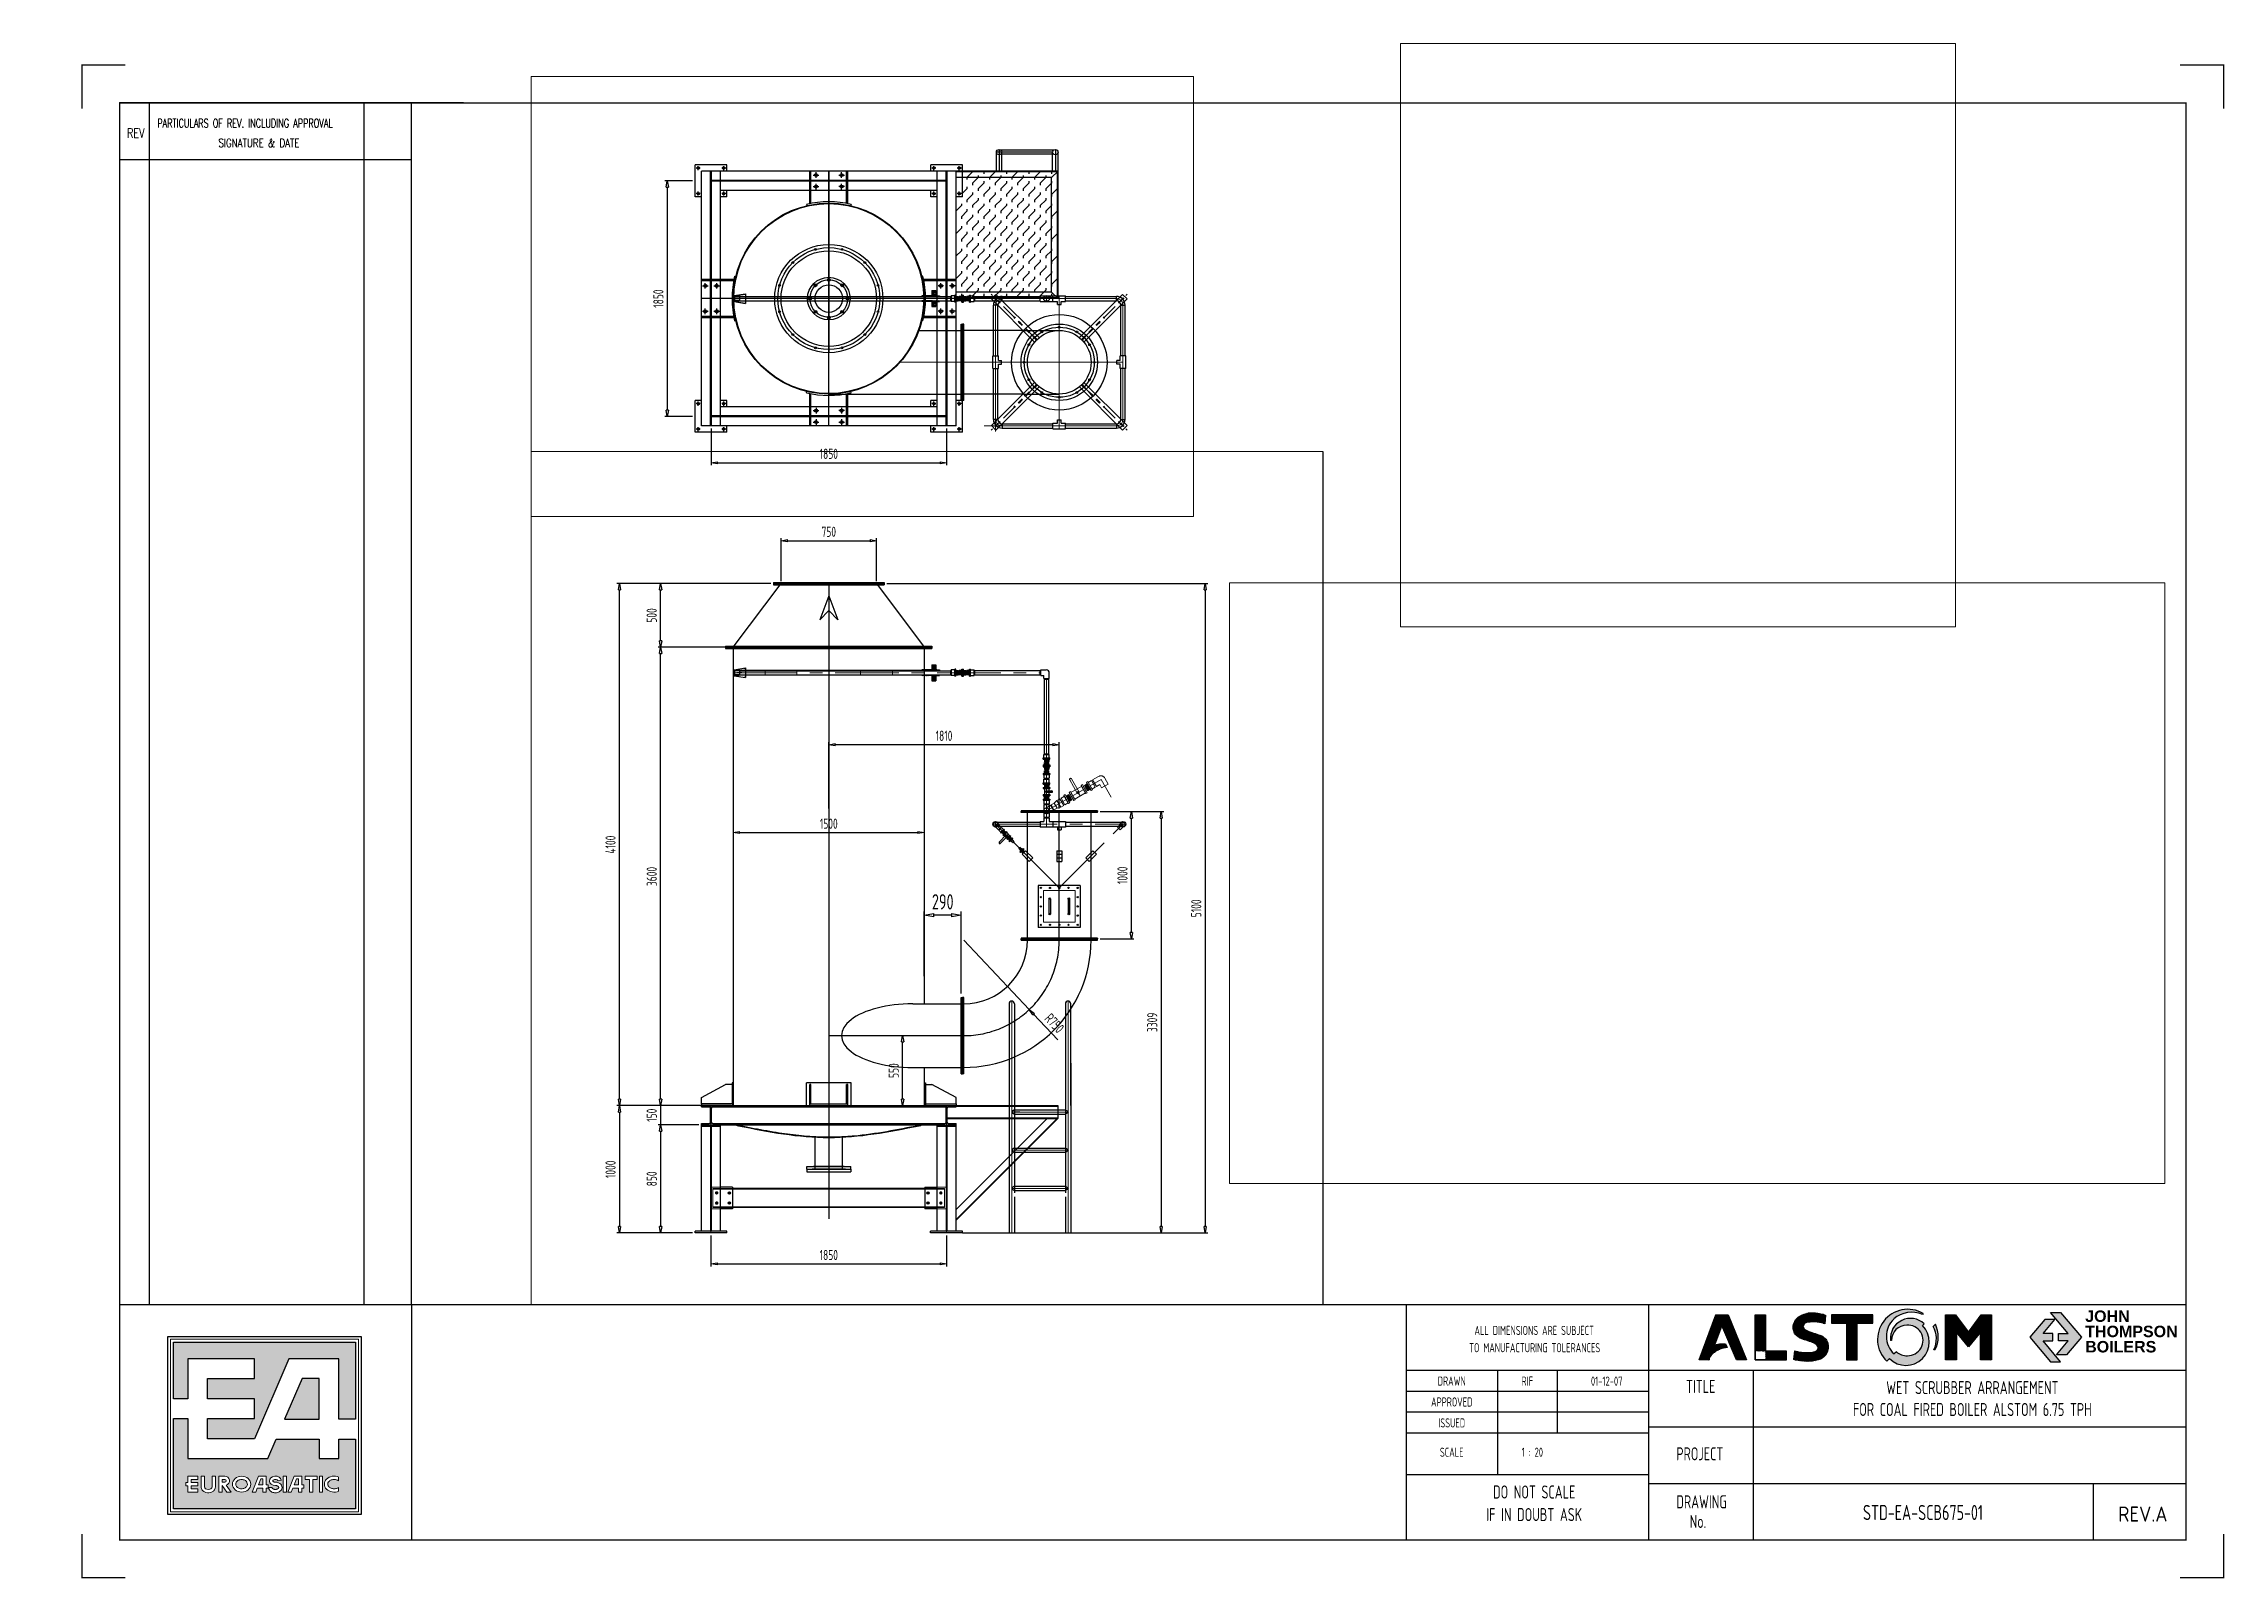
# Paper-space layout 'Layout1' of a CAD drawing. Header units: millimetres. Extents: x 0 to 856, y 0 to 602.
# The model-space entities are those that its viewports show. They can reach past a viewport. Long polylines and large blocks are cut down to what shows.
import ezdxf
from ezdxf.enums import TextEntityAlignment as Align

# ---------------------------------------------------------------- set-up
doc = ezdxf.new("R2010")
doc.units = ezdxf.units.MM
doc.header["$LTSCALE"] = 10
for name, pattern in [('ACAD_ISO02W100', [15, 12, -3]), ('CENTER', [2, 1.25, -0.25, 0.25, -0.25]), ('HIDDEN', [0.375, 0.25, -0.125]), ('HIDDEN2', [0.1875, 0.125, -0.0625])]:
    doc.linetypes.add(name, pattern=pattern)
doc.layers.get('0').update_dxf_attribs({"linetype": 'CONTINUOUS'})
doc.layers.get('DEFPOINTS').update_dxf_attribs({"linetype": 'CONTINUOUS'})
for name, color, linetype, lineweight in [('Ivanjktp', 3, 'CONTINUOUS', 25), ('Ivanjktp11', 186, 'CONTINUOUS', 5), ('Ivanjktp2', 1, 'CONTINUOUS', 25)]:
    doc.layers.add(name, color=color, linetype=linetype, lineweight=lineweight)
for name, color, linetype in [('Ivanjktp10', 5, 'CONTINUOUS'), ('Ivanjktp4', 7, 'CONTINUOUS'), ('Ivanjktp5', 1, 'CONTINUOUS'), ('Ivanjktp6', 8, 'CENTER'), ('Ivanjktp7', 1, 'CONTINUOUS'), ('Ivanjktp8', 5, 'CONTINUOUS'), ('Ivanjktp9', 7, 'CONTINUOUS')]:
    doc.layers.add(name, color=color, linetype=linetype)
doc.layers.add('Ivanjktp3', color=1, linetype='CONTINUOUS', lineweight=25, plot=False)
doc.styles.add('ARIALB', font='arialbd.ttf')
doc.styles.add('ROMAN', font='romans', dxfattribs={"width": 0.75})
doc.styles.get("Standard").update_dxf_attribs({"font": 'ISOCP.SHX', "width": 0.75})
doc.dimstyles.new('GEN-ISO', dxfattribs={"dimtxt": 5, "dimasz": 2.5, "dimexe": 1, "dimexo": 1, "dimgap": 1.5, "dimtad": 1, "dimdec": 0, "dimdsep": 46, "dimtxsty": 'Standard', "dimblk": 'OBLIQUE', "dimcen": 0, "dimclrd": 8, "dimclre": 8, "dimclrt": 3, "dimadec": 0, "dimazin": 0, "dimtp": 0.1, "dimtm": 0.1, "dimtfac": 0.71, "dimtdec": 0, "dimtmove": 0, "dimatfit": 3, "dimfxl": 1, "dimtzin": 0, "dimarcsym": 0})
doc.dimstyles.new('GEN-ISO$0', dxfattribs={"dimtxt": 4, "dimasz": 2.5, "dimexe": 1, "dimexo": 1, "dimgap": 1.5, "dimtad": 1, "dimdec": 0, "dimdsep": 46, "dimtxsty": 'Standard', "dimblk": 'OBLIQUE', "dimcen": 0, "dimclrd": 8, "dimclre": 8, "dimclrt": 3, "dimadec": 0, "dimazin": 0, "dimtp": 0.1, "dimtm": 0.1, "dimtfac": 0.71, "dimtdec": 0, "dimtmove": 0, "dimatfit": 3, "dimfxl": 1, "dimtzin": 0, "dimarcsym": 0})
pattern_1 = [(45, (-56925.532, -8340.836), (-17.67767, 17.67767), [])]

psp = doc.layouts.get("Layout1")

# ---------------------------------------------------------------- texts
at = {"layer": 'Ivanjktp4', "color": 5, "style": 'ARIALB'}
for s, p in [('JOHN', (801.64, 100.47)), ('THOMPSON', (801.64, 94.47)), ('BOILERS', (801.64, 88.47))]:
    psp.add_text(s, height=4.5, dxfattribs=at).set_placement(p)
at = {"layer": 'Ivanjktp9', "style": 'ROMAN', "width": 0.75}
for s, height, p in [('REV', 3.705, (36.21, 565.46)), ('SIGNATURE & DATE', 3.3118, (84.57, 561.78))]:
    psp.add_text(s, height=height, dxfattribs=at).set_placement(p, align=Align.CENTER)
at = {"layer": 'Ivanjktp9', "style": 'ROMAN', "width": 0.7}
psp.add_text('PARTICULARS OF REV. INCLUDING APPROVAL', height=3.3118, dxfattribs=at).set_placement((44.65, 569.53))
at = {"layer": 'Ivanjktp9', "width": 0.75}
for s, height, p in [('ALL DIMENSIONS ARE SUBJECT', 3.5925, (585.28, 95.32)), ('TO MANUFACTURING TOLERANCES', 3.5925, (585.49, 88.54)), ('DRAWN', 3.593, (552.92, 75.43)), ('RIF', 3.593, (582.57, 75.43)), ('01-12-07', 3.593, (613.76, 75.43)), ('WET SCRUBBER ARRANGEMENT', 5.1322, (757.33, 72.09)), ('APPROVED', 3.593, (552.92, 67.22)), ('FOR COAL FIRED BOILER ALSTOM 6.75 TPH', 5.1322, (757.33, 63.5)), ('ISSUED', 3.593, (552.92, 59)), ('SCALE', 3.593, (552.92, 47.5)), ('1 : 20', 3.593, (584.56, 47.5)), ('DO NOT SCALE', 5.1322, (585.28, 31.1)), ('DO NOT SCALE', 5.1322, (585.28, 31.1)), ('IF IN DOUBT ASK', 5.1322, (585.28, 22.23)), ('IF IN DOUBT ASK', 5.1322, (585.28, 22.23)), ('STD-EA-SCB675-01', 5.9287, (737.95, 22.65))]:
    psp.add_text(s, height=height, dxfattribs=at).set_placement(p, align=Align.CENTER)
for s, p in [('TITLE', (644.91, 72.54)), ('PROJECT', (641.09, 46.1)), ('DRAWING', (641.09, 27.25)), ('DRAWING', (641.09, 27.25)), ('No.', (646.34, 19.53)), ('No.', (646.34, 19.53))]:
    psp.add_text(s, height=5.132, dxfattribs=at).set_placement(p)
at = {"layer": 'Ivanjktp9'}
psp.add_text('REV.A', height=5.929, dxfattribs=at).set_placement((824.28, 22.04), align=Align.CENTER)

msp = doc.modelspace()

# ---------------------------------------------------------------- blocks, each defined once
blk = doc.blocks.new('A$C26421E5E')
at = {"layer": 'Ivanjktp2'}
h = blk.add_hatch(dxfattribs=at)
h.set_pattern_fill('ANSI31', color=5, scale=200, style=0)
h.set_pattern_definition(pattern_1)
h.paths.add_polyline_path([(801, 104), (441, 104), (-38, -1190), (250, -1190), (251, -1174), (258, -1147), (277, -1106), (308, -1059), (341, -1023), (378, -991), (403, -973), (435, -953), (469, -928), (510, -907), (546, -889), (585, -874), (621, -862), (649, -854), (685, -846), (717, -842), (748, -837), (776, -834), (728, -725), (702, -725), (676, -725), (647, -724), (628, -724), (604, -726), (580, -729), (558, -732), (537, -734), (513, -738), (490, -744), (469, -750), (446, -757), (410, -768), (623, -200), (1037, -1190), (1328, -1190)])
h = blk.add_hatch(dxfattribs=at)
h.set_pattern_fill('ANSI31', color=5, scale=200, style=0)
h.set_pattern_definition(pattern_1)
edge = h.paths.add_edge_path()
edge.add_line((1877, -1188), (1576, -1188))
edge.add_line((1576, -1188), (1576, 104))
edge.add_line((1576, 104), (1877, 104))
edge.add_line((1877, 104), (1877, -943))
edge.add_line((1576, -943), (1576, -943))
edge.add_line((1576, -943), (1576, -1188))
edge.add_line((1576, -1188), (2486, -1188))
edge.add_line((2486, -1188), (2486, -943))
edge.add_line((2486, -943), (1877, -943))
h = blk.add_hatch(dxfattribs=at)
h.set_pattern_fill('ANSI31', color=5, scale=200, style=0)
h.set_pattern_definition(pattern_1)
h.paths.add_polyline_path([(3025, -327), (3000, -309), (2981, -285), (2971, -257), (2966, -228), (2970, -200), (2979, -176), (2994, -153), (3020, -128), (3063, -113), (3109, -106), (3160, -100), (3207, -95), (3260, -94), (3307, -96), (3368, -102), (3435, -110), (3507, -127), (3587, -148), (3603, 103), (3571, 111), (3534, 123), (3508, 129), (3473, 138), (3428, 148), (3388, 154), (3350, 159), (3312, 165), (3271, 167), (3212, 167), (3168, 166), (3128, 163), (3097, 157), (3068, 151), (3029, 141), (2988, 127), (2945, 110), (2900, 91), (2865, 72), (2819, 39), (2783, 6), (2746, -32), (2718, -80), (2700, -122), (2685, -166), (2677, -216), (2676, -269), (2678, -299), (2682, -328), (2690, -358), (2700, -390), (2712, -416), (2737, -455), (2768, -491), (2806, -521), (2852, -554), (2921, -588), (3001, -613), (3077, -636), (3140, -658), (3194, -671), (3230, -685), (3263, -698), (3301, -717), (3337, -747), (3365, -775), (3384, -804), (3391, -830), (3394, -854), (3389, -879), (3382, -893), (3365, -920), (3343, -933), (3309, -951), (3268, -961), (3239, -971), (3191, -977), (3140, -980), (3090, -981), (3049, -981), (2997, -980), (2954, -976), (2917, -969), (2885, -966), (2836, -957), (2797, -949), (2720, -931), (2694, -1179), (2743, -1194), (2815, -1210), (2899, -1222), (2982, -1229), (3069, -1234), (3165, -1231), (3231, -1226), (3313, -1211), (3392, -1190), (3458, -1168), (3507, -1141), (3561, -1099), (3605, -1053), (3645, -991), (3666, -938), (3684, -851), (3684, -801), (3682, -763), (3676, -725), (3669, -697), (3653, -660), (3636, -627), (3613, -594), (3588, -565), (3561, -542), (3529, -517), (3497, -500), (3442, -480), (3375, -458), (3306, -434), (3262, -418), (3187, -392), (3127, -372), (3064, -346)])
h = blk.add_hatch(dxfattribs=at)
h.set_pattern_fill('ANSI31', color=5, scale=200, style=0)
h.set_pattern_definition(pattern_1)
h.paths.add_polyline_path([(4522, -136), (4970, -136), (4970, 107), (3781, 107), (3781, -136), (4208, -136), (4208, -1189), (4522, -1189)])
h = blk.add_hatch(dxfattribs=at)
h.set_pattern_fill('DOTS', color=256, scale=100, style=0)
h.set_pattern_definition([(0, (-74425.7505, -10825.262), (3.125, 6.25), [0, -6.25])])
h.paths.add_polyline_path([(5373, -1230), (5447, -1153, 0.996701), (6401, -202), (6453, -150, 0.686161), (5477, -627), (5506, -627, -0.407371), (5947, -189, -1.044464), (5965, -1070, -0.206356), (5649, -956), (5581, -1018, -0.429235), (5572, -12, -0.290454), (6397, 120), (6420, 143, 0.893456)])
h.paths.add_polyline_path([(6732, -902), (6761, -902, 0.238395), (6771, -158), (6705, -224, -0.24213)])
h = blk.add_hatch(dxfattribs=at)
h.set_pattern_fill('ANSI31', color=5, scale=200, style=0)
h.set_pattern_definition(pattern_1)
h.paths.add_polyline_path([(7351, 104), (7061, 104), (7061, -1190), (7383, -1190), (7383, -391), (7725, -819), (8072, -391), (8072, -1190), (8386, -1190), (8386, 104), (8095, 104), (7727, -391)])
at = {"color": 1, "linetype": 'Continuous'}
for p, q in [((6420, 143), (6397, 120)), ((5477, -627), (5506, -627)), ((6401, -202), (6453, -150)), ((6705, -224), (6771, -158)), ((6801, -596), (6801, -596)), ((5373, -1230), (5447, -1153)), ((5649, -956), (5581, -1018)), ((5965, -1070), (5965, -1073)), ((6761, -902), (6732, -902))]:
    blk.add_line(p, q, dxfattribs=at)
at = {"color": 5}
for points in [[(-38, -1190), (441, 104), (801, 104), (1328, -1190), (1037, -1190), (623, -200), (410, -768), (410, -768), (446, -757), (469, -750), (490, -744), (513, -738), (537, -734), (558, -732), (580, -729), (604, -726), (628, -724), (647, -724), (676, -725), (702, -725), (728, -725), (776, -834), (748, -837), (717, -842), (685, -846), (649, -854), (621, -862), (585, -874), (546, -889), (510, -907), (469, -928), (435, -953), (403, -973), (378, -991), (341, -1023), (308, -1059), (277, -1106), (258, -1147), (251, -1174), (250, -1190)], [(4522, -136), (4970, -136), (4970, 107), (3781, 107), (3781, -136), (4208, -136), (4208, -1189), (4522, -1189)]]:
    blk.add_lwpolyline(points, close=True, dxfattribs=at)
for points in [[(1877, -1188), (1576, -1188), (1576, 104), (1877, 104), (1877, -943)], [(2694, -1179), (2720, -931), (2797, -949), (2836, -957), (2885, -966), (2917, -969), (2954, -976), (2997, -980), (3049, -981), (3090, -981), (3140, -980), (3191, -977), (3239, -971), (3268, -961), (3309, -951), (3343, -933), (3365, -920), (3382, -893), (3389, -879), (3394, -854), (3391, -830), (3384, -804), (3365, -775), (3337, -747), (3301, -717), (3263, -698), (3230, -685), (3194, -671), (3140, -658), (3077, -636), (3001, -613), (2921, -588), (2852, -554), (2806, -521), (2768, -491), (2737, -455), (2712, -416), (2700, -390), (2690, -358), (2682, -328), (2678, -299), (2676, -269), (2677, -216), (2685, -166), (2700, -122), (2718, -80), (2746, -32), (2783, 6), (2819, 39), (2865, 72), (2900, 91), (2945, 110), (2988, 127), (3029, 141), (3068, 151), (3097, 157), (3128, 163), (3168, 166), (3212, 167), (3271, 167), (3312, 165), (3350, 159), (3388, 154), (3428, 148), (3473, 138), (3508, 129), (3534, 123), (3571, 111), (3603, 103), (3587, -148), (3507, -127), (3435, -110), (3368, -102), (3307, -96), (3260, -94), (3207, -95), (3160, -100), (3109, -106), (3063, -113), (3020, -128), (2994, -153), (2979, -176), (2970, -200), (2966, -228), (2971, -257), (2981, -285), (3000, -309), (3025, -327), (3064, -346), (3127, -372), (3187, -392), (3262, -418), (3306, -434), (3375, -458), (3442, -480), (3497, -500), (3529, -517), (3561, -542), (3588, -565), (3613, -594), (3636, -627), (3653, -660), (3669, -697), (3676, -725), (3682, -763), (3684, -801), (3684, -851), (3666, -938), (3645, -991), (3605, -1053), (3561, -1099), (3507, -1141), (3458, -1168), (3392, -1190), (3313, -1211), (3231, -1226), (3165, -1231), (3069, -1234), (2982, -1229), (2899, -1222), (2815, -1210), (2743, -1194), (2694, -1179)], [(7061, -1190), (7061, 104), (7351, 104), (7727, -391), (8095, 104), (8386, 104), (8386, -1190), (8072, -1190), (8072, -391), (7725, -819), (7383, -391), (7383, -1190), (7061, -1190)], [(1576, -943), (1576, -943), (1576, -1188), (2486, -1188), (2486, -943), (1877, -943)]]:
    blk.add_lwpolyline(points, dxfattribs=at)
at = {"color": 1, "linetype": 'Continuous'}
for centre, radius, start, end in [((5974, -602), 869, 59.10984, 226.22741), ((5974, -602), 869, 59.10984, 226.22741), ((6057, -577), 582, 47.16685, 184.9924), ((6089, -596), 780, 66.74141, 131.52609), ((6054, -511), 694, 134.07893, 227.00172), ((5922, -676), 673, 225.11316, 44.73447), ((5951, -634), 445, 90.53612, 179.19431), ((5975, -629), 441, 268.71849, 93.7021), ((6059, -589), 742, 335.0547, 29.49893), ((6030, -520), 825, 332.40361, 26.03857), ((5939, -646), 425, 226.8928, 273.53148)]:
    blk.add_arc(centre, radius, start, end, dxfattribs=at)
blk = doc.blocks.new('A$C51AE12F7')
at = {"layer": 'Ivanjktp11'}
for p, q in [((12.56, 3.8), (12.19, 3.73)), ((18.9, 2.56), (18.9, 2.98))]:
    blk.add_line(p, q, dxfattribs=at)
for points in [[(3.31, 3.16), (3.31, 3.53), (2.57, 3.53), (2.57, 3.87), (3.31, 3.87), (3.31, 4.23), (2.2, 4.23), (2.2, 3.53), (1.98, 3.53), (1.98, 3.16), (2.2, 3.16), (2.2, 2.46), (3.31, 2.46), (3.31, 2.83), (2.57, 2.83), (2.57, 3.16)], [(9.89, 2.91), (10.5, 2.91), (10.5, 2.47), (10.87, 2.47), (10.87, 2.91), (11.09, 2.91), (11.09, 3.28), (10.87, 3.28), (10.87, 4.23), (10.02, 4.23), (9.32, 2.47), (9.72, 2.47)], [(10.5, 3.94), (10.5, 3.28), (10.04, 3.28), (10.3, 3.94)], [(13.12, 2.46), (13.12, 4.23), (12.75, 4.23), (12.75, 2.46)], [(14.81, 4.23), (13.96, 4.23), (13.26, 2.47), (13.66, 2.47), (13.84, 2.91), (14.44, 2.91), (14.44, 2.47), (14.81, 2.47), (14.81, 2.91), (15.03, 2.91), (15.03, 3.28), (14.81, 3.28)], [(14.44, 3.28), (13.98, 3.28), (14.24, 3.94), (14.44, 3.94)], [(15.18, 3.87), (15.68, 3.87), (15.68, 2.46), (16.05, 2.46), (16.05, 3.87), (16.54, 3.87), (16.54, 4.23), (15.18, 4.23)], [(16.77, 4.23), (16.77, 2.46), (17.13, 2.46), (17.13, 4.23)]]:
    blk.add_lwpolyline(points, close=True, dxfattribs=at)
for points in [[(4.05, 3.05), (4.05, 4.23), (3.68, 4.23), (3.68, 3.05)], [(4.9, 3.05), (4.9, 4.23), (5.26, 4.23), (5.26, 3.05)], [(6.3, 4.23), (5.63, 4.23), (5.63, 2.47), (6, 2.47), (6, 3.2), (6.54, 2.47), (6.99, 2.47), (6.44, 3.22)], [(11.16, 2.98), (11.53, 2.98)], [(18.9, 3.72), (18.9, 4.14)]]:
    blk.add_lwpolyline(points, dxfattribs=at)
blk.add_lwpolyline([(6.3, 3.87), (6, 3.87), (6, 3.57), (6.3, 3.57, 1)], format="xyb", close=True, dxfattribs=at)
blk.add_arc((6.3, 3.72), 0.516, 286.3936, 90, dxfattribs=at)
for centre, major_axis, ratio, start_param, end_param in [((4.47, 3.05), (0.424, 0), 0.695652, 3.141593, 6.283185), ((11.9, 3.72), (0.664, 0), 0.777778, 0.149815, 4.712389), ((18.41, 3.35), (1.09, 0), 0.813559, 1.095472, 5.187714)]:
    blk.add_ellipse(centre, major_axis=major_axis, ratio=ratio, start_param=start_param, end_param=end_param, dxfattribs=at)
blk.add_ellipse((8.16, 3.35), major_axis=(-1.01, 0), ratio=0.872727, dxfattribs=at)
for points, knots in [([(3.68, 3.05), (3.68, 2.99), (3.69, 2.92), (3.74, 2.8), (3.77, 2.74), (3.88, 2.6), (3.97, 2.53), (4.16, 2.43), (4.27, 2.41), (4.48, 2.38), (4.58, 2.39), (4.79, 2.44), (4.88, 2.48), (5.06, 2.59), (5.14, 2.67), (5.24, 2.86), (5.26, 2.96), (5.26, 3.05)], [0, 0, 0, 0, 0.243697, 0.243697, 0.487393, 0.487393, 0.955217, 0.955217, 1.423041, 1.423041, 1.890865, 1.890865, 2.33748, 2.33748, 2.784095, 2.784095, 3.141593, 3.141593, 3.141593, 3.141593]), ([(7.51, 3.35), (7.51, 3.26), (7.54, 3.18), (7.65, 3.02), (7.74, 2.94), (7.96, 2.85), (8.1, 2.83), (8.35, 2.85), (8.47, 2.89), (8.66, 3.02), (8.73, 3.1), (8.8, 3.27), (8.81, 3.35), (8.77, 3.52), (8.73, 3.61), (8.57, 3.76), (8.46, 3.81), (8.22, 3.87), (8.09, 3.87), (7.84, 3.81), (7.74, 3.75), (7.58, 3.6), (7.54, 3.52), (7.52, 3.4), (7.51, 3.38), (7.51, 3.35)], [0, 0, 0, 0, 0.555185, 0.555185, 1.110371, 1.110371, 1.665556, 1.665556, 2.220742, 2.220742, 2.775927, 2.775927, 3.331113, 3.331113, 3.886298, 3.886298, 4.441483, 4.441483, 4.996669, 4.996669, 5.551854, 5.551854, 6.10704, 6.10704, 6.283185, 6.283185, 6.283185, 6.283185]), ([(11.16, 2.98), (11.16, 2.95), (11.17, 2.92), (11.18, 2.86), (11.18, 2.83), (11.21, 2.78), (11.22, 2.75), (11.27, 2.67), (11.31, 2.63), (11.45, 2.5), (11.58, 2.44), (11.85, 2.38), (12, 2.39), (12.27, 2.46), (12.39, 2.53), (12.55, 2.69), (12.59, 2.76), (12.64, 2.93), (12.64, 3.02), (12.6, 3.19), (12.55, 3.27), (12.43, 3.4), (12.35, 3.46), (12.15, 3.55), (12.02, 3.57), (11.9, 3.57)], [3.141601, 3.141601, 3.141601, 3.141601, 3.288454, 3.288454, 3.435306, 3.435306, 3.582159, 3.582159, 3.863905, 3.863905, 4.455318, 4.455318, 5.046731, 5.046731, 5.638144, 5.638144, 6.062822, 6.062822, 6.487499, 6.487499, 6.912177, 6.912177, 7.336854, 7.336854, 7.853982, 7.853982, 7.853982, 7.853982]), ([(11.53, 2.98), (11.53, 2.98), (11.53, 2.98), (11.53, 2.97), (11.53, 2.96), (11.54, 2.94), (11.54, 2.94), (11.55, 2.92), (11.55, 2.91), (11.57, 2.89), (11.58, 2.88), (11.6, 2.86), (11.61, 2.85), (11.63, 2.83), (11.65, 2.82), (11.68, 2.81), (11.7, 2.8), (11.74, 2.78), (11.76, 2.78), (11.8, 2.77), (11.82, 2.77), (11.86, 2.76), (11.88, 2.76), (11.93, 2.76), (11.95, 2.76), (11.99, 2.77), (12.01, 2.77), (12.06, 2.78), (12.07, 2.79), (12.11, 2.8), (12.13, 2.81), (12.16, 2.83), (12.17, 2.84), (12.2, 2.86), (12.21, 2.87), (12.23, 2.89), (12.24, 2.9), (12.25, 2.91), (12.25, 2.92), (12.26, 2.94), (12.26, 2.95), (12.27, 2.96), (12.27, 2.97), (12.27, 2.98), (12.27, 2.98), (12.27, 2.98), (12.27, 2.99), (12.27, 2.99), (12.27, 3.01), (12.26, 3.01), (12.26, 3.03), (12.26, 3.03), (12.25, 3.05), (12.24, 3.06), (12.23, 3.07), (12.22, 3.08), (12.21, 3.1), (12.2, 3.11), (12.18, 3.12), (12.16, 3.13), (12.13, 3.15), (12.11, 3.16), (12.07, 3.18), (12.05, 3.18), (12, 3.19), (11.97, 3.2), (11.93, 3.2), (11.91, 3.2), (11.9, 3.2)], [3.141601, 3.141601, 3.141601, 3.141601, 3.203728, 3.203728, 3.356088, 3.356088, 3.508448, 3.508448, 3.660808, 3.660808, 3.813168, 3.813168, 3.965529, 3.965529, 4.117889, 4.117889, 4.270249, 4.270249, 4.422609, 4.422609, 4.57497, 4.57497, 4.72733, 4.72733, 4.87969, 4.87969, 5.03205, 5.03205, 5.184411, 5.184411, 5.336771, 5.336771, 5.489131, 5.489131, 5.641491, 5.641491, 5.793852, 5.793852, 5.946212, 5.946212, 6.098572, 6.098572, 6.250932, 6.250932, 6.283185, 6.283185, 6.283185, 6.414442, 6.414442, 6.545699, 6.545699, 6.676956, 6.676956, 6.808212, 6.808212, 6.939469, 6.939469, 7.070726, 7.070726, 7.201982, 7.201982, 7.384767, 7.384767, 7.567552, 7.567552, 7.750337, 7.750337, 7.853982, 7.853982, 7.853982, 7.853982]), ([(12.19, 3.73), (12.19, 3.73), (12.19, 3.74), (12.17, 3.76), (12.16, 3.78), (12.12, 3.81), (12.09, 3.83), (12.01, 3.86), (11.94, 3.87), (11.82, 3.86), (11.76, 3.85), (11.66, 3.8), (11.63, 3.78), (11.61, 3.74), (11.61, 3.73), (11.6, 3.72), (11.6, 3.71), (11.61, 3.7), (11.62, 3.68), (11.65, 3.65), (11.68, 3.63), (11.75, 3.59), (11.8, 3.58), (11.86, 3.57), (11.88, 3.57), (11.9, 3.57)], [0.149815, 0.149815, 0.149815, 0.149815, 0.472887, 0.472887, 0.79596, 0.79596, 1.119032, 1.119032, 1.622532, 1.622532, 2.126032, 2.126032, 2.629532, 2.629532, 3.017107, 3.017107, 3.404682, 3.404682, 3.792258, 3.792258, 4.179833, 4.179833, 4.567408, 4.567408, 4.712389, 4.712389, 4.712389, 4.712389]), ([(18.76, 3.8), (18.69, 3.82), (18.62, 3.84), (18.42, 3.87), (18.29, 3.87), (18.06, 3.81), (17.95, 3.75), (17.8, 3.63), (17.74, 3.56), (17.69, 3.42), (17.68, 3.35), (17.71, 3.21), (17.74, 3.14), (17.86, 3.01), (17.95, 2.94), (18.17, 2.86), (18.29, 2.83), (18.54, 2.83), (18.66, 2.86), (18.76, 2.9)], [1.095472, 1.095472, 1.095472, 1.095472, 1.399419, 1.399419, 1.874238, 1.874238, 2.349057, 2.349057, 2.823876, 2.823876, 3.298694, 3.298694, 3.773513, 3.773513, 4.248332, 4.248332, 4.723151, 4.723151, 5.187714, 5.187714, 5.187714, 5.187714]), ([(18.05, 3.8), (18.12, 3.82), (18.19, 3.84), (18.39, 3.87), (18.52, 3.87), (18.74, 3.81), (18.83, 3.77), (18.9, 3.72)], [1.095472, 1.095472, 1.095472, 1.095472, 1.399419, 1.399419, 1.874238, 1.874238, 2.28099, 2.28099, 2.28099, 2.28099]), ([(18.9, 2.98), (18.86, 2.95), (18.81, 2.92), (18.65, 2.86), (18.52, 2.83), (18.28, 2.83), (18.15, 2.86), (18.05, 2.9)], [4.001846, 4.001846, 4.001846, 4.001846, 4.248332, 4.248332, 4.723151, 4.723151, 5.187714, 5.187714, 5.187714, 5.187714])]:
    blk.add_open_spline(points, degree=3, knots=knots, dxfattribs=at)
blk = doc.blocks.new('_ClosedBlank')
at = {"color": 0, "linetype": 'ByBlock', "lineweight": -2}
for p, q in [((-1, 0.167), (0, 0)), ((-1, 0.167), (-1, -0.167)), ((0, 0), (-1, -0.167))]:
    blk.add_line(p, q, dxfattribs=at)
blk = doc.blocks.new('*D6')
at = {"layer": 'DEFPOINTS', "color": 0, "transparency": 16777216}
for p in [(-15364.3, 23274.7, 0), (-13514.3, 23274.7, 0), (-13514.3, 23031.7)]:
    blk.add_point(p, dxfattribs=at)
at = {"layer": 'Ivanjktp', "color": 8, "lineweight": -2, "transparency": 16777216}
for p, q in [((-15364.3, 23254.7), (-15364.3, 23011.7)), ((-13514.3, 23254.7), (-13514.3, 23011.7)), ((-15314.3, 23031.7), (-13564.3, 23031.7))]:
    blk.add_line(p, q, dxfattribs=at)
at = {"layer": 'Ivanjktp', "color": 8, "lineweight": -2, "transparency": 16777216, "xscale": 50, "yscale": 50, "zscale": 50, "rotation": 180}
blk.add_blockref('_ClosedBlank', (-15364.3, 23031.7), dxfattribs=at)
at = {"layer": 'Ivanjktp', "color": 8, "lineweight": -2, "transparency": 16777216, "xscale": 50, "yscale": 50, "zscale": 50}
blk.add_blockref('_ClosedBlank', (-13514.3, 23031.7), dxfattribs=at)
at = {"layer": 'Ivanjktp', "color": 3, "transparency": 16777216, "insert": (-14439.3, 23101.7), "char_height": 80, "attachment_point": 5}
blk.add_mtext('1850', dxfattribs=at)
blk = doc.blocks.new('*D7')
at = {"layer": 'DEFPOINTS', "color": 0, "transparency": 16777216}
for p in [(-12329.3, 26583.7, 0), (-12436.2, 23274.7, 0), (-11829.2, 23274.7)]:
    blk.add_point(p, dxfattribs=at)
at = {"layer": 'Ivanjktp', "color": 8, "lineweight": -2, "transparency": 16777216}
for p, q in [((-12309.3, 26583.7), (-11809.2, 26583.7)), ((-11829.2, 26533.7), (-11829.2, 23324.7)), ((-12416.2, 23274.7), (-11809.2, 23274.7))]:
    blk.add_line(p, q, dxfattribs=at)
at = {"layer": 'Ivanjktp', "color": 8, "lineweight": -2, "transparency": 16777216, "xscale": 50, "yscale": 50, "zscale": 50}
for p, rotation in [((-11829.2, 26583.7), 90), ((-11829.2, 23274.7), 270)]:
    blk.add_blockref('_ClosedBlank', p, dxfattribs=dict(at, rotation=rotation))
at = {"layer": 'Ivanjktp', "color": 3, "transparency": 16777216, "insert": (-11899.2, 24929.2), "char_height": 80, "attachment_point": 5, "rotation": 90}
blk.add_mtext('3309', dxfattribs=at)
blk = doc.blocks.new('*D8')
at = {"layer": 'DEFPOINTS', "color": 0, "transparency": 16777216}
for p in [(-15439.3, 24274.7, 0), (-15759.6, 24124.7), (-15439.3, 24124.7, 0)]:
    blk.add_point(p, dxfattribs=at)
at = {"layer": 'Ivanjktp', "color": 8, "lineweight": -2, "transparency": 16777216}
for p, q in [((-15759.6, 24324.7), (-15759.6, 24374.7)), ((-15459.3, 24274.7), (-15779.6, 24274.7)), ((-15759.6, 24274.7), (-15759.6, 24124.7)), ((-15459.3, 24124.7), (-15779.6, 24124.7)), ((-15759.6, 24074.7), (-15759.6, 24024.7))]:
    blk.add_line(p, q, dxfattribs=at)
at = {"layer": 'Ivanjktp', "color": 8, "lineweight": -2, "transparency": 16777216, "xscale": 50, "yscale": 50, "zscale": 50}
for p, rotation in [((-15759.6, 24274.7), 270), ((-15759.6, 24124.7), 90)]:
    blk.add_blockref('_ClosedBlank', p, dxfattribs=dict(at, rotation=rotation))
at = {"layer": 'Ivanjktp', "color": 3, "transparency": 16777216, "insert": (-15829.6, 24199.7), "char_height": 80, "attachment_point": 5, "rotation": 90}
blk.add_mtext('150', dxfattribs=at)
blk = doc.blocks.new('*D9')
at = {"layer": 'DEFPOINTS', "color": 0, "transparency": 16777216}
for p in [(-14004.3, 28374.7, 0), (-13389.3, 23274.7, 0), (-11483.5, 23274.7)]:
    blk.add_point(p, dxfattribs=at)
at = {"layer": 'Ivanjktp', "color": 8, "lineweight": -2, "transparency": 16777216}
for p, q in [((-13984.3, 28374.7), (-11463.5, 28374.7)), ((-11483.5, 28324.7), (-11483.5, 23324.7)), ((-13369.3, 23274.7), (-11463.5, 23274.7))]:
    blk.add_line(p, q, dxfattribs=at)
at = {"layer": 'Ivanjktp', "color": 8, "lineweight": -2, "transparency": 16777216, "xscale": 50, "yscale": 50, "zscale": 50}
for p, rotation in [((-11483.5, 28374.7), 90), ((-11483.5, 23274.7), 270)]:
    blk.add_blockref('_ClosedBlank', p, dxfattribs=dict(at, rotation=rotation))
at = {"layer": 'Ivanjktp', "color": 3, "transparency": 16777216, "insert": (-11553.5, 25824.7), "char_height": 80, "attachment_point": 5, "rotation": 90}
blk.add_mtext('5100', dxfattribs=at)
blk = doc.blocks.new('*D10')
at = {"layer": 'DEFPOINTS', "color": 0, "transparency": 16777216}
for p in [(-15189.3, 27087), (-13689.3, 27087), (-13689.3, 26419.3)]:
    blk.add_point(p, dxfattribs=at)
at = {"layer": 'Ivanjktp', "color": 8, "lineweight": -2, "transparency": 16777216}
for p, q in [((-15189.3, 27067), (-15189.3, 26399.3)), ((-13689.3, 27067), (-13689.3, 26399.3)), ((-15139.3, 26419.3), (-13739.3, 26419.3))]:
    blk.add_line(p, q, dxfattribs=at)
at = {"layer": 'Ivanjktp', "color": 8, "lineweight": -2, "transparency": 16777216, "xscale": 50, "yscale": 50, "zscale": 50, "rotation": 180}
blk.add_blockref('_ClosedBlank', (-15189.3, 26419.3), dxfattribs=at)
at = {"layer": 'Ivanjktp', "color": 8, "lineweight": -2, "transparency": 16777216, "xscale": 50, "yscale": 50, "zscale": 50}
blk.add_blockref('_ClosedBlank', (-13689.3, 26419.3), dxfattribs=at)
at = {"layer": 'Ivanjktp', "color": 3, "transparency": 16777216, "insert": (-14439.3, 26489.3), "char_height": 80, "attachment_point": 5}
blk.add_mtext('1500', dxfattribs=at)
blk = doc.blocks.new('*D11')
at = {"layer": 'DEFPOINTS', "color": 0, "transparency": 16777216}
for p in [(-15439.3, 24124.7, 0), (-15759.6, 23274.7), (-15489.3, 23274.7, 0)]:
    blk.add_point(p, dxfattribs=at)
at = {"layer": 'Ivanjktp', "color": 8, "lineweight": -2, "transparency": 16777216}
for p, q in [((-15459.3, 24124.7), (-15779.6, 24124.7)), ((-15759.6, 24074.7), (-15759.6, 23324.7)), ((-15509.3, 23274.7), (-15779.6, 23274.7))]:
    blk.add_line(p, q, dxfattribs=at)
at = {"layer": 'Ivanjktp', "color": 8, "lineweight": -2, "transparency": 16777216, "xscale": 50, "yscale": 50, "zscale": 50}
for p, rotation in [((-15759.6, 24124.7), 90), ((-15759.6, 23274.7), 270)]:
    blk.add_blockref('_ClosedBlank', p, dxfattribs=dict(at, rotation=rotation))
at = {"layer": 'Ivanjktp', "color": 3, "transparency": 16777216, "insert": (-15829.6, 23699.7), "char_height": 80, "attachment_point": 5, "rotation": 90}
blk.add_mtext('850', dxfattribs=at)
blk = doc.blocks.new('*D12')
at = {"layer": 'DEFPOINTS', "color": 0, "transparency": 16777216}
for p in [(-14339.3, 24824.7, 0), (-13859.2, 24824.7), (-15439.3, 24274.7, 0)]:
    blk.add_point(p, dxfattribs=at)
at = {"layer": 'Ivanjktp', "color": 8, "lineweight": -2, "transparency": 16777216}
for p, q in [((-14319.3, 24824.7), (-13839.2, 24824.7)), ((-13859.2, 24324.7), (-13859.2, 24774.7)), ((-15419.3, 24274.7), (-13839.2, 24274.7))]:
    blk.add_line(p, q, dxfattribs=at)
at = {"layer": 'Ivanjktp', "color": 8, "lineweight": -2, "transparency": 16777216, "xscale": 50, "yscale": 50, "zscale": 50}
for p, rotation in [((-13859.2, 24824.7), 90), ((-13859.2, 24274.7), 270)]:
    blk.add_blockref('_ClosedBlank', p, dxfattribs=dict(at, rotation=rotation))
at = {"layer": 'Ivanjktp', "color": 3, "transparency": 16777216, "insert": (-13929.2, 24549.7), "char_height": 80, "attachment_point": 5, "rotation": 90}
blk.add_mtext('550', dxfattribs=at)
blk = doc.blocks.new('*D13')
at = {"layer": 'DEFPOINTS', "color": 0, "transparency": 16777216}
for p in [(-13379.3, 25574.7, 0), (-12864.7, 25029.2, 0)]:
    blk.add_point(p, dxfattribs=at)
at = {"layer": 'Ivanjktp', "color": 8, "lineweight": -2, "transparency": 16777216}
for p, q in [((-13379.3, 25574.7), (-12864.7, 25029.2)), ((-12640.7, 24791.7), (-12830.4, 24992.8))]:
    blk.add_line(p, q, dxfattribs=at)
at = {"layer": 'Ivanjktp', "color": 8, "lineweight": -2, "transparency": 16777216, "xscale": 50, "yscale": 50, "zscale": 50, "rotation": 133.3293966683844}
blk.add_blockref('_ClosedBlank', (-12864.7, 25029.2), dxfattribs=at)
at = {"layer": 'Ivanjktp', "color": 3, "transparency": 16777216, "insert": (-12667.4, 24922.1), "char_height": 80, "attachment_point": 5, "rotation": 313.3294}
blk.add_mtext('R750', dxfattribs=at)
blk = doc.blocks.new('*D14')
at = {"layer": 'DEFPOINTS', "color": 0, "transparency": 16777216}
for p in [(-12329.3, 26583.7, 0), (-12062.8, 26583.7), (-12329.3, 25583.7, 0)]:
    blk.add_point(p, dxfattribs=at)
at = {"layer": 'Ivanjktp', "color": 8, "lineweight": -2, "transparency": 16777216}
for p, q in [((-12309.3, 26583.7), (-12042.8, 26583.7)), ((-12062.8, 25633.7), (-12062.8, 26533.7)), ((-12309.3, 25583.7), (-12042.8, 25583.7))]:
    blk.add_line(p, q, dxfattribs=at)
at = {"layer": 'Ivanjktp', "color": 8, "lineweight": -2, "transparency": 16777216, "xscale": 50, "yscale": 50, "zscale": 50}
for p, rotation in [((-12062.8, 26583.7), 90), ((-12062.8, 25583.7), 270)]:
    blk.add_blockref('_ClosedBlank', p, dxfattribs=dict(at, rotation=rotation))
at = {"layer": 'Ivanjktp', "color": 3, "transparency": 16777216, "insert": (-12132.8, 26083.7), "char_height": 80, "attachment_point": 5, "rotation": 90}
blk.add_mtext('1000', dxfattribs=at)
blk = doc.blocks.new('*D15')
at = {"layer": 'DEFPOINTS', "color": 0, "transparency": 16777216}
for p in [(-15759.6, 27874.7), (-15189.3, 27874.7, 0), (-15189.3, 24274.7, 0)]:
    blk.add_point(p, dxfattribs=at)
at = {"layer": 'Ivanjktp', "color": 8, "lineweight": -2, "transparency": 16777216}
for p, q in [((-15209.3, 27874.7), (-15779.6, 27874.7)), ((-15759.6, 24324.7), (-15759.6, 27824.7)), ((-15209.3, 24274.7), (-15779.6, 24274.7))]:
    blk.add_line(p, q, dxfattribs=at)
at = {"layer": 'Ivanjktp', "color": 8, "lineweight": -2, "transparency": 16777216, "xscale": 50, "yscale": 50, "zscale": 50}
for p, rotation in [((-15759.6, 27874.7), 90), ((-15759.6, 24274.7), 270)]:
    blk.add_blockref('_ClosedBlank', p, dxfattribs=dict(at, rotation=rotation))
at = {"layer": 'Ivanjktp', "color": 3, "transparency": 16777216, "insert": (-15829.6, 26074.7), "char_height": 80, "attachment_point": 5, "rotation": 90}
blk.add_mtext('3600', dxfattribs=at)
blk = doc.blocks.new('*D16')
at = {"layer": 'DEFPOINTS', "color": 0, "transparency": 16777216}
for p in [(-15759.6, 28374.7), (-14874.3, 28374.7, 0), (-15189.3, 27874.7, 0)]:
    blk.add_point(p, dxfattribs=at)
at = {"layer": 'Ivanjktp', "color": 8, "lineweight": -2, "transparency": 16777216}
for p, q in [((-14894.3, 28374.7), (-15779.6, 28374.7)), ((-15759.6, 27924.7), (-15759.6, 28324.7)), ((-15209.3, 27874.7), (-15779.6, 27874.7))]:
    blk.add_line(p, q, dxfattribs=at)
at = {"layer": 'Ivanjktp', "color": 8, "lineweight": -2, "transparency": 16777216, "xscale": 50, "yscale": 50, "zscale": 50}
for p, rotation in [((-15759.6, 28374.7), 90), ((-15759.6, 27874.7), 270)]:
    blk.add_blockref('_ClosedBlank', p, dxfattribs=dict(at, rotation=rotation))
at = {"layer": 'Ivanjktp', "color": 3, "transparency": 16777216, "insert": (-15829.6, 28124.7), "char_height": 80, "attachment_point": 5, "rotation": 90}
blk.add_mtext('500', dxfattribs=at)
blk = doc.blocks.new('*D17')
at = {"layer": 'DEFPOINTS', "color": 0, "transparency": 16777216}
for p in [(-16083.2, 28374.7), (-14874.3, 28374.7, 0), (-15439.3, 24274.7, 0)]:
    blk.add_point(p, dxfattribs=at)
at = {"layer": 'Ivanjktp', "color": 8, "lineweight": -2, "transparency": 16777216}
for p, q in [((-14894.3, 28374.7), (-16103.2, 28374.7)), ((-16083.2, 24324.7), (-16083.2, 28324.7)), ((-15459.3, 24274.7), (-16103.2, 24274.7))]:
    blk.add_line(p, q, dxfattribs=at)
at = {"layer": 'Ivanjktp', "color": 8, "lineweight": -2, "transparency": 16777216, "xscale": 50, "yscale": 50, "zscale": 50}
for p, rotation in [((-16083.2, 28374.7), 90), ((-16083.2, 24274.7), 270)]:
    blk.add_blockref('_ClosedBlank', p, dxfattribs=dict(at, rotation=rotation))
at = {"layer": 'Ivanjktp', "color": 3, "transparency": 16777216, "insert": (-16153.2, 26324.7), "char_height": 80, "attachment_point": 5, "rotation": 90}
blk.add_mtext('4100', dxfattribs=at)
blk = doc.blocks.new('*D18')
at = {"layer": 'DEFPOINTS', "color": 0, "transparency": 16777216}
for p in [(-15439.3, 24274.7), (-16083.2, 23274.7), (-15489.3, 23274.7, 0)]:
    blk.add_point(p, dxfattribs=at)
at = {"layer": 'Ivanjktp', "color": 8, "lineweight": -2, "transparency": 16777216}
for p, q in [((-15459.3, 24274.7), (-16103.2, 24274.7)), ((-16083.2, 24224.7), (-16083.2, 23324.7)), ((-15509.3, 23274.7), (-16103.2, 23274.7))]:
    blk.add_line(p, q, dxfattribs=at)
at = {"layer": 'Ivanjktp', "color": 8, "lineweight": -2, "transparency": 16777216, "xscale": 50, "yscale": 50, "zscale": 50}
for p, rotation in [((-16083.2, 24274.7), 90), ((-16083.2, 23274.7), 270)]:
    blk.add_blockref('_ClosedBlank', p, dxfattribs=dict(at, rotation=rotation))
at = {"layer": 'Ivanjktp', "color": 3, "transparency": 16777216, "insert": (-16153.2, 23774.7), "char_height": 80, "attachment_point": 5, "rotation": 90}
blk.add_mtext('1000', dxfattribs=at)
blk = doc.blocks.new('*D19')
at = {"layer": 'DEFPOINTS', "color": 0, "transparency": 16777216}
for p in [(-14439.3, 27109.4), (-14439.3, 26589.7, 0), (-12629.3, 26589.7, 0)]:
    blk.add_point(p, dxfattribs=at)
at = {"layer": 'Ivanjktp', "color": 8, "lineweight": -2, "transparency": 16777216}
for p, q in [((-14439.3, 26609.7), (-14439.3, 27129.4)), ((-12679.3, 27109.4), (-14389.3, 27109.4)), ((-12629.3, 26609.7), (-12629.3, 27129.4))]:
    blk.add_line(p, q, dxfattribs=at)
at = {"layer": 'Ivanjktp', "color": 8, "lineweight": -2, "transparency": 16777216, "xscale": 50, "yscale": 50, "zscale": 50, "rotation": 180}
blk.add_blockref('_ClosedBlank', (-14439.3, 27109.4), dxfattribs=at)
at = {"layer": 'Ivanjktp', "color": 8, "lineweight": -2, "transparency": 16777216, "xscale": 50, "yscale": 50, "zscale": 50}
blk.add_blockref('_ClosedBlank', (-12629.3, 27109.4), dxfattribs=at)
at = {"layer": 'Ivanjktp', "color": 3, "transparency": 16777216, "insert": (-13534.3, 27179.4), "char_height": 80, "attachment_point": 5}
blk.add_mtext('1810', dxfattribs=at)
blk = doc.blocks.new('*D21')
at = {"layer": 'DEFPOINTS', "color": 0, "transparency": 16777216}
for p in [(-15364.3, 30482.9, 0), (-13514.3, 30482.9, 0), (-13514.3, 30193.7)]:
    blk.add_point(p, dxfattribs=at)
at = {"layer": 'Ivanjktp', "color": 8, "lineweight": -2, "transparency": 16777216}
for p, q in [((-15364.3, 30462.9), (-15364.3, 30173.7)), ((-13514.3, 30462.9), (-13514.3, 30173.7)), ((-15314.3, 30193.7), (-13564.3, 30193.7))]:
    blk.add_line(p, q, dxfattribs=at)
at = {"layer": 'Ivanjktp', "color": 8, "lineweight": -2, "transparency": 16777216, "xscale": 50, "yscale": 50, "zscale": 50, "rotation": 180}
blk.add_blockref('_ClosedBlank', (-15364.3, 30193.7), dxfattribs=at)
at = {"layer": 'Ivanjktp', "color": 8, "lineweight": -2, "transparency": 16777216, "xscale": 50, "yscale": 50, "zscale": 50}
blk.add_blockref('_ClosedBlank', (-13514.3, 30193.7), dxfattribs=at)
at = {"layer": 'Ivanjktp', "color": 3, "transparency": 16777216, "insert": (-14439.3, 30263.7), "char_height": 80, "attachment_point": 5}
blk.add_mtext('1850', dxfattribs=at)
blk = doc.blocks.new('*D22')
at = {"layer": 'DEFPOINTS', "color": 0, "transparency": 16777216}
for p in [(-15489.3, 32407.9, 0), (-15707.6, 30557.9), (-15489.3, 30557.9, 0)]:
    blk.add_point(p, dxfattribs=at)
at = {"layer": 'Ivanjktp', "color": 8, "lineweight": -2, "transparency": 16777216}
for p, q in [((-15509.3, 32407.9), (-15727.6, 32407.9)), ((-15707.6, 32357.9), (-15707.6, 30607.9)), ((-15509.3, 30557.9), (-15727.6, 30557.9))]:
    blk.add_line(p, q, dxfattribs=at)
at = {"layer": 'Ivanjktp', "color": 8, "lineweight": -2, "transparency": 16777216, "xscale": 50, "yscale": 50, "zscale": 50}
for p, rotation in [((-15707.6, 32407.9), 90), ((-15707.6, 30557.9), 270)]:
    blk.add_blockref('_ClosedBlank', p, dxfattribs=dict(at, rotation=rotation))
at = {"layer": 'Ivanjktp', "color": 3, "transparency": 16777216, "insert": (-15777.6, 31482.9), "char_height": 80, "attachment_point": 5, "rotation": 90}
blk.add_mtext('1850', dxfattribs=at)
blk = doc.blocks.new('*D23')
at = {"layer": 'DEFPOINTS', "color": 0, "transparency": 16777216}
for p in [(-14064.3, 28711.8), (-14814.3, 28374.7, 0), (-14064.3, 28374.7, 0)]:
    blk.add_point(p, dxfattribs=at)
at = {"layer": 'Ivanjktp', "color": 8, "lineweight": -2, "transparency": 16777216}
for p, q in [((-14814.3, 28394.7), (-14814.3, 28731.8)), ((-14064.3, 28394.7), (-14064.3, 28731.8)), ((-14764.3, 28711.8), (-14114.3, 28711.8))]:
    blk.add_line(p, q, dxfattribs=at)
at = {"layer": 'Ivanjktp', "color": 8, "lineweight": -2, "transparency": 16777216, "xscale": 50, "yscale": 50, "zscale": 50, "rotation": 180}
blk.add_blockref('_ClosedBlank', (-14814.3, 28711.8), dxfattribs=at)
at = {"layer": 'Ivanjktp', "color": 8, "lineweight": -2, "transparency": 16777216, "xscale": 50, "yscale": 50, "zscale": 50}
blk.add_blockref('_ClosedBlank', (-14064.3, 28711.8), dxfattribs=at)
at = {"layer": 'Ivanjktp', "color": 3, "transparency": 16777216, "insert": (-14439.3, 28781.8), "char_height": 80, "attachment_point": 5}
blk.add_mtext('750', dxfattribs=at)
blk = doc.blocks.new('*D28')
at = {"layer": 'DEFPOINTS', "color": 0, "transparency": 16777216}
for p in [(-13689.3, 25770.6), (-13689.3, 25261.9, 0), (-13399.3, 25124.7, 0)]:
    blk.add_point(p, dxfattribs=at)
at = {"layer": 'Ivanjktp', "color": 8, "lineweight": -2, "transparency": 16777216}
for p, q in [((-13689.3, 25291.9), (-13689.3, 25800.6)), ((-13399.3, 25154.7), (-13399.3, 25800.6)), ((-13474.3, 25770.6), (-13614.3, 25770.6))]:
    blk.add_line(p, q, dxfattribs=at)
at = {"layer": 'Ivanjktp', "color": 8, "lineweight": -2, "transparency": 16777216, "xscale": 75, "yscale": 75, "zscale": 75, "rotation": 180}
blk.add_blockref('_ClosedBlank', (-13689.3, 25770.6), dxfattribs=at)
at = {"layer": 'Ivanjktp', "color": 8, "lineweight": -2, "transparency": 16777216, "xscale": 75, "yscale": 75, "zscale": 75}
blk.add_blockref('_ClosedBlank', (-13399.3, 25770.6), dxfattribs=at)
at = {"layer": 'Ivanjktp', "color": 3, "transparency": 16777216, "insert": (-13544.3, 25875.6), "char_height": 120, "attachment_point": 5}
blk.add_mtext('290', dxfattribs=at)

# ---------------------------------------------------------------- dimensions: what is measured, and where the dimension line sits
at = {"layer": 'Ivanjktp'}
for base, p1, p2, picture, middle in [((-15707.6, 30557.9), (-15489.3, 32407.9, 0), (-15489.3, 30557.9, 0), '*D22', (-15777.6, 31482.9)), ((-16083.2, 28374.7), (-15439.3, 24274.7, 0), (-14874.3, 28374.7, 0), '*D17', (-16153.2, 26324.7)), ((-15759.6, 28374.7), (-15189.3, 27874.7, 0), (-14874.3, 28374.7, 0), '*D16', (-15829.6, 28124.7)), ((-11483.5, 23274.7), (-14004.3, 28374.7, 0), (-13389.3, 23274.7, 0), '*D9', (-11553.5, 25824.7)), ((-15759.6, 27874.7), (-15189.3, 24274.7, 0), (-15189.3, 27874.7, 0), '*D15', (-15829.6, 26074.7)), ((-11829.2, 23274.7), (-12329.3, 26583.7, 0), (-12436.2, 23274.7, 0), '*D7', (-11899.2, 24929.2)), ((-12062.8, 26583.7), (-12329.3, 25583.7, 0), (-12329.3, 26583.7, 0), '*D14', (-12132.8, 26083.7)), ((-13859.2, 24824.7), (-15439.3, 24274.7, 0), (-14339.3, 24824.7, 0), '*D12', (-13929.2, 24549.7)), ((-16083.2, 23274.7), (-15439.3, 24274.7), (-15489.3, 23274.7, 0), '*D18', (-16153.2, 23774.7)), ((-15759.6, 23274.7), (-15439.3, 24124.7, 0), (-15489.3, 23274.7, 0), '*D11', (-15829.6, 23699.7))]:
    dim = msp.add_linear_dim(base=base, p1=p1, p2=p2, angle=90, dimstyle='GEN-ISO$0', override={"dimscale": 20, "dimblk": 'ClosedBlank', "dimcen": 10, "dimfxl": 50, "dimarcsym": 1}, dxfattribs=at)
    dim.commit()
    dim.dimension.update_dxf_attribs({"geometry": picture, "text_midpoint": middle})
for base, p1, p2, override, picture, middle in [((-13514.3, 30193.7), (-15364.3, 30482.9, 0), (-13514.3, 30482.9, 0), {"dimscale": 20, "dimblk": 'ClosedBlank', "dimcen": 10, "dimfxl": 50, "dimarcsym": 1}, '*D21', (-14439.3, 30263.7)), ((-14064.3, 28711.8), (-14814.3, 28374.7, 0), (-14064.3, 28374.7, 0), {"dimscale": 20, "dimblk": 'ClosedBlank', "dimcen": 10, "dimfxl": 50, "dimarcsym": 1}, '*D23', (-14439.3, 28781.8)), ((-14439.3, 27109.4), (-12629.3, 26589.7, 0), (-14439.3, 26589.7, 0), {"dimscale": 20, "dimblk": 'ClosedBlank', "dimcen": 10, "dimfxl": 50, "dimarcsym": 1}, '*D19', (-13534.3, 27179.4)), ((-13689.3, 25770.6), (-13399.3, 25124.7, 0), (-13689.3, 25261.9, 0), {"dimscale": 30, "dimblk": 'ClosedBlank', "dimcen": 10, "dimfxl": 0.15, "dimarcsym": 1}, '*D28', (-13544.3, 25875.6)), ((-13514.3, 23031.7), (-15364.3, 23274.7, 0), (-13514.3, 23274.7, 0), {"dimscale": 20, "dimblk": 'ClosedBlank', "dimcen": 10, "dimfxl": 50, "dimarcsym": 1}, '*D6', (-14439.3, 23101.7))]:
    dim = msp.add_linear_dim(base=base, p1=p1, p2=p2, dimstyle='GEN-ISO$0', override=override, dxfattribs=at)
    dim.commit()
    dim.dimension.update_dxf_attribs({"geometry": picture, "text_midpoint": middle})
dim = msp.add_linear_dim(base=(-13689.3, 26419.3), p1=(-15189.3, 27087), p2=(-13689.3, 27087), dimstyle='GEN-ISO$0', override={"dimscale": 20, "dimblk": 'ClosedBlank', "dimcen": 10, "dimfxl": 50, "dimarcsym": 1}, dxfattribs=at)
dim.commit()
dim.dimension.update_dxf_attribs({"geometry": '*D10', "text_midpoint": (-14439.3, 26419.3), "dimtype": 160})
dim = msp.add_radius_dim(center=(-13379.3, 25574.7, 0), mpoint=(-12864.7, 25029.2, 0), dimstyle='GEN-ISO', override={"dimscale": 20, "dimtxt": 4, "dimblk": 'ClosedBlank', "dimcen": 10, "dimfxl": 50, "dimarcsym": 1}, dxfattribs=at)
dim.commit()
dim.dimension.update_dxf_attribs({"geometry": '*D13', "text_midpoint": (-12667.4, 24922.1)})
dim = msp.add_linear_dim(base=(-15759.6, 24124.7), p1=(-15439.3, 24274.7, 0), p2=(-15439.3, 24124.7, 0), angle=90, dimstyle='GEN-ISO$0', override={"dimscale": 20, "dimblk": 'ClosedBlank', "dimcen": 10, "dimfxl": 50, "dimarcsym": 1}, dxfattribs=at)
dim.commit()
dim.dimension.update_dxf_attribs({"geometry": '*D8', "text_midpoint": (-15759.6, 24199.7), "dimtype": 160})

# ---------------------------------------------------------------- hatches: boundary and pattern name
h = msp.add_hatch()
h.set_pattern_fill('ANSI31', color=6, scale=25, angle=90, style=0)
h.set_pattern_definition([(135, (-68822.3995, 13369.9405), (-2.20970869, -2.20970869), [])])
h.paths.add_polyline_path([(-13619.3, 31545.4), (-13629.3, 31545.4), (-13629.3, 31536.9), (-13619.3, 31536.9)])
h.paths.add_polyline_path([(-13619.3, 31518.9), (-13629.3, 31518.9), (-13629.3, 31504.9), (-13619.3, 31504.9)])
h.paths.add_polyline_path([(-13624.3, 31500.9), (-13624.3, 31504.9), (-13709.3, 31504.9), (-13709.3, 31500.9)])
h.paths.add_polyline_path([(-13709.3, 31464.9), (-13709.3, 31460.9), (-13624.3, 31460.9), (-13624.3, 31464.9)])
h.paths.add_polyline_path([(-13629.3, 31446.9), (-13619.3, 31446.9), (-13619.3, 31460.9), (-13629.3, 31460.9)])
h.paths.add_polyline_path([(-13629.3, 31428.9), (-13629.3, 31420.4), (-13619.3, 31420.4), (-13619.3, 31428.9)])
h = msp.add_hatch()
h.set_pattern_fill('ANSI31', color=3, scale=25, style=0)
h.set_pattern_definition([(45, (-68822.3995, 13369.9405), (-2.20970869, 2.20970869), [])])
h.paths.add_polyline_path([(-13599.8, 31545.4), (-13617.3, 31545.4), (-13617.3, 31536.9), (-13599.8, 31536.9)])
h.paths.add_polyline_path([(-13599.8, 31518.9), (-13617.3, 31518.9), (-13617.3, 31498.9), (-13599.8, 31498.9)])
h.paths.add_polyline_path([(-13599.8, 31466.9), (-13617.3, 31466.9), (-13617.3, 31446.9), (-13599.8, 31446.9)])
h.paths.add_polyline_path([(-13599.8, 31428.9), (-13617.3, 31428.9), (-13617.3, 31420.4), (-13599.8, 31420.4)])
h.paths.add_polyline_path([(-13570.3, 31466.9), (-13599.8, 31466.9), (-13599.8, 31460.9), (-13570.3, 31460.9)])
h.paths.add_polyline_path([(-13570.3, 31504.9), (-13599.8, 31504.9), (-13599.8, 31498.9), (-13570.3, 31498.9)])
h.paths.add_polyline_path([(-13599.8, 31509.9), (-13599.8, 31504.9), (-13584.8, 31504.9)])
h.paths.add_polyline_path([(-13584.8, 31460.9), (-13599.8, 31460.9), (-13599.8, 31455.9)])
h = msp.add_hatch()
h.set_pattern_fill('ANSI31', color=6, scale=25, angle=90, style=0)
h.set_pattern_definition([(135, (-68822.3995, 9561.7446), (-2.20970869, -2.20970869), [])])
h.paths.add_polyline_path([(-13619.3, 27737.2), (-13629.3, 27737.2), (-13629.3, 27728.7), (-13619.3, 27728.7)])
h.paths.add_polyline_path([(-13619.3, 27710.7), (-13629.3, 27710.7), (-13629.3, 27696.7), (-13619.3, 27696.7)])
h.paths.add_polyline_path([(-13624.3, 27692.7), (-13624.3, 27696.7), (-13709.3, 27696.7), (-13709.3, 27692.7)])
h.paths.add_polyline_path([(-13709.3, 27656.7), (-13709.3, 27652.7), (-13624.3, 27652.7), (-13624.3, 27656.7)])
h.paths.add_polyline_path([(-13629.3, 27638.7), (-13619.3, 27638.7), (-13619.3, 27652.7), (-13629.3, 27652.7)])
h.paths.add_polyline_path([(-13629.3, 27620.7), (-13629.3, 27612.2), (-13619.3, 27612.2), (-13619.3, 27620.7)])
h = msp.add_hatch()
h.set_pattern_fill('ANSI31', color=3, scale=25, style=0)
h.set_pattern_definition([(45, (-68822.3995, 9561.7446), (-2.20970869, 2.20970869), [])])
h.paths.add_polyline_path([(-13599.8, 27737.2), (-13617.3, 27737.2), (-13617.3, 27728.7), (-13599.8, 27728.7)])
h.paths.add_polyline_path([(-13599.8, 27710.7), (-13617.3, 27710.7), (-13617.3, 27690.7), (-13599.8, 27690.7)])
h.paths.add_polyline_path([(-13599.8, 27658.7), (-13617.3, 27658.7), (-13617.3, 27638.7), (-13599.8, 27638.7)])
h.paths.add_polyline_path([(-13599.8, 27620.7), (-13617.3, 27620.7), (-13617.3, 27612.2), (-13599.8, 27612.2)])
h.paths.add_polyline_path([(-13570.3, 27658.7), (-13599.8, 27658.7), (-13599.8, 27652.7), (-13570.3, 27652.7)])
h.paths.add_polyline_path([(-13570.3, 27696.7), (-13599.8, 27696.7), (-13599.8, 27690.7), (-13570.3, 27690.7)])
h.paths.add_polyline_path([(-13599.8, 27701.7), (-13599.8, 27696.7), (-13584.8, 27696.7)])
h.paths.add_polyline_path([(-13584.8, 27652.7), (-13599.8, 27652.7), (-13599.8, 27647.7)])
at = {"layer": 'Ivanjktp8'}
h = msp.add_hatch(dxfattribs=at)
h.set_pattern_fill('FLEX', color=256, scale=250, angle=225, style=0)
h.set_pattern_definition([(225, (-36291.05, 46620.01), (44.19417, -44.19417), [62.5, -62.5]), (270, (-36335.247, 46575.814), (44.194174, -44.194174), [15.625, -57.13835, 15.625, -88.38835])])
h.paths.add_polyline_path([(-13439.3, 31482.9), (-12639.3, 31482.9), (-12639.3, 32482.9), (-13389.3, 32482.9), (-13389.3, 32282.9), (-13439.3, 32282.9)])

# ---------------------------------------------------------------- linework, layer by layer
at = {"color": 6}
for p, q in [((-15182.9, 31506.9, 0), (-15092.9, 31520.9, 0)), ((-15182.9, 31504.9, 0), (-15092.9, 31518.9, 0)), ((-15092.9, 31520.9, 0), (-15092.9, 31444.9, 0)), ((-13629.3, 31545.4, 0), (-13619.3, 31545.4, 0)), ((-13629.3, 31545.4, 0), (-13629.3, 31504.9, 0)), ((-13629.3, 31536.9, 0), (-13619.3, 31536.9, 0)), ((-13629.3, 31518.9, 0), (-13619.3, 31518.9, 0)), ((-13619.3, 31545.4, 0), (-13619.3, 31504.9, 0)), ((-13619.3, 31504.9, 0), (-13709.3, 31504.9, 0)), ((-13709.3, 31504.9, 0), (-13709.3, 31500.9, 0)), ((-13624.3, 31500.9, 0), (-13709.3, 31500.9, 0)), ((-13624.3, 31504.9, 0), (-13624.3, 31500.9, 0)), ((-15182.9, 31461, 0), (-15092.9, 31447, 0)), ((-15182.9, 31458.9, 0), (-15092.9, 31444.9, 0)), ((-13709.3, 31464.9, 0), (-13709.3, 31460.9, 0)), ((-13624.3, 31464.9, 0), (-13709.3, 31464.9, 0)), ((-13619.3, 31460.9, 0), (-13709.3, 31460.9, 0)), ((-13629.3, 31460.9, 0), (-13629.3, 31420.4, 0)), ((-13629.3, 31446.9, 0), (-13619.3, 31446.9, 0)), ((-13629.3, 31428.9, 0), (-13619.3, 31428.9, 0)), ((-13624.3, 31460.9, 0), (-13624.3, 31464.9, 0)), ((-13619.3, 31460.9, 0), (-13619.3, 31420.4, 0)), ((-13629.3, 31420.4, 0), (-13619.3, 31420.4, 0)), ((-15182.9, 27698.7, 0), (-15092.9, 27712.7, 0)), ((-15092.9, 27712.7, 0), (-15092.9, 27636.7, 0)), ((-13629.3, 27737.2, 0), (-13629.3, 27696.7, 0)), ((-13629.3, 27737.2, 0), (-13619.3, 27737.2, 0)), ((-13629.3, 27728.7, 0), (-13619.3, 27728.7, 0)), ((-13629.3, 27710.7, 0), (-13619.3, 27710.7, 0)), ((-13619.3, 27737.2, 0), (-13619.3, 27696.7, 0)), ((-15182.9, 27698.7, 0), (-15182.9, 27650.7, 0)), ((-13709.3, 27696.7, 0), (-13709.3, 27692.7, 0)), ((-13619.3, 27696.7, 0), (-13709.3, 27696.7, 0)), ((-13624.3, 27692.7, 0), (-13709.3, 27692.7, 0)), ((-13624.3, 27696.7, 0), (-13624.3, 27692.7, 0)), ((-15182.9, 27650.7, 0), (-15092.9, 27636.7, 0)), ((-13624.3, 27656.7, 0), (-13709.3, 27656.7, 0)), ((-13709.3, 27656.7, 0), (-13709.3, 27652.7, 0)), ((-13619.3, 27652.7, 0), (-13709.3, 27652.7, 0)), ((-13629.3, 27652.7, 0), (-13629.3, 27612.2, 0)), ((-13629.3, 27638.7, 0), (-13619.3, 27638.7, 0)), ((-13629.3, 27620.7, 0), (-13619.3, 27620.7, 0)), ((-13624.3, 27652.7, 0), (-13624.3, 27656.7, 0)), ((-13619.3, 27652.7, 0), (-13619.3, 27612.2, 0)), ((-13629.3, 27612.2, 0), (-13619.3, 27612.2, 0))]:
    msp.add_line(p, q, dxfattribs=at)
at = {"color": 54, "linetype": 'CENTER', "lineweight": 5, "ltscale": 2}
for p, q in [((-13629.3, 31527.9, 0), (-13599.8, 31527.9, 0)), ((-15189.3, 31482.9, 0), (-13689.3, 31482.9, 0)), ((-13078.3, 31482.9, 0), (-12180.3, 31482.9, 0)), ((-12729.3, 31504.9, 0), (-12729.3, 31460.9, 0)), ((-12629.3, 30465.9, 0), (-12629.3, 31499.9, 0)), ((-13629.3, 31437.9, 0), (-13599.8, 31437.9, 0)), ((-13129.3, 30437.9, 0), (-13129.3, 31431.9, 0)), ((-12129.3, 30533.9, 0), (-12129.3, 31431.9, 0)), ((-12629.3, 30582.9, 0), (-12629.3, 31382.9, 0)), ((-12127.7, 30982.9, 0), (-13880.3, 30982.9, 0)), ((-13219.2, 30482.9, 0), (-12180.3, 30482.9, 0)), ((-13629.3, 27719.7, 0), (-13599.8, 27719.7, 0)), ((-14939.3, 27690.7, 0), (-14939.3, 27658.7, 0)), ((-14689.3, 27690.7, 0), (-14689.3, 27658.7, 0)), ((-14189.3, 27690.7, 0), (-14189.3, 27658.7, 0)), ((-13939.3, 27690.7, 0), (-13939.3, 27658.7, 0)), ((-13629.3, 27629.7, 0), (-13599.8, 27629.7, 0)), ((-12729.3, 27624.7, 0), (-12729.3, 26462.7, 0)), ((-12729.3, 26589.7, 0), (-12300.6, 26837.2, 0)), ((-12220.6, 26698.7, 0), (-12300.6, 26837.2, 0)), ((-12746.3, 26741.2, 0), (-12712.3, 26741.2, 0)), ((-12484.8, 26740.2, 0), (-12465.8, 26707.3, 0)), ((-12128.5, 26506.7, 0), (-12127.9, 26507.4, 0)), ((-13129.3, 26501.7, 0), (-13129.3, 26467.7, 0)), ((-12129.3, 26501.7, 0), (-12129.3, 26467.7, 0)), ((-12107.3, 26485.5, 0), (-12106.7, 26486.2, 0)), ((-13030.3, 26407, 0), (-13051.5, 26385.7, 0))]:
    msp.add_line(p, q, dxfattribs=at)
at = {"color": 3}
for p, q in [((-13617.3, 31545.4, 0), (-13599.8, 31545.4, 0)), ((-13617.3, 31545.4, 0), (-13617.3, 31498.9, 0)), ((-13617.3, 31536.9, 0), (-13599.8, 31536.9, 0)), ((-13617.3, 31518.9, 0), (-13599.8, 31518.9, 0)), ((-13599.8, 31545.4, 0), (-13599.8, 31498.9, 0)), ((-13599.8, 31509.9, 0), (-13584.8, 31504.9, 0)), ((-13599.8, 31504.9, 0), (-13570.3, 31504.9, 0)), ((-13570.3, 31504.9, 0), (-13570.3, 31498.9, 0)), ((-13617.3, 31466.9, 0), (-13617.3, 31420.4, 0)), ((-13617.3, 31446.9, 0), (-13599.8, 31446.9, 0)), ((-13617.3, 31428.9, 0), (-13599.8, 31428.9, 0)), ((-13599.8, 31466.9, 0), (-13599.8, 31420.4, 0)), ((-13599.8, 31455.9, 0), (-13584.8, 31460.9, 0)), ((-13599.8, 31460.9, 0), (-13570.3, 31460.9, 0)), ((-13570.3, 31466.9, 0), (-13570.3, 31460.9, 0)), ((-13617.3, 31420.4, 0), (-13599.8, 31420.4, 0)), ((-13617.3, 27737.2, 0), (-13617.3, 27690.7, 0)), ((-13617.3, 27737.2, 0), (-13599.8, 27737.2, 0)), ((-13617.3, 27728.7, 0), (-13599.8, 27728.7, 0)), ((-13617.3, 27710.7, 0), (-13599.8, 27710.7, 0)), ((-13599.8, 27737.2, 0), (-13599.8, 27690.7, 0)), ((-13599.8, 27701.7, 0), (-13584.8, 27696.7, 0)), ((-13617.3, 27658.7, 0), (-13617.3, 27612.2, 0)), ((-13599.8, 27696.7, 0), (-13570.3, 27696.7, 0)), ((-13599.8, 27658.7, 0), (-13599.8, 27612.2, 0)), ((-13570.3, 27696.7, 0), (-13570.3, 27690.7, 0)), ((-13570.3, 27658.7, 0), (-13570.3, 27652.7, 0)), ((-13617.3, 27638.7, 0), (-13599.8, 27638.7, 0)), ((-13617.3, 27620.7, 0), (-13599.8, 27620.7, 0)), ((-13599.8, 27652.7, 0), (-13570.3, 27652.7, 0)), ((-13599.8, 27647.7, 0), (-13584.8, 27652.7, 0)), ((-13617.3, 27612.2, 0), (-13599.8, 27612.2, 0))]:
    msp.add_line(p, q, dxfattribs=at)
at = {"color": 54, "linetype": 'CENTER', "lineweight": 5, "ltscale": 0.025}
for p, q in [((-12806.1, 31159.7, 0), (-13163.7, 31517.3, 0)), ((-12452.5, 31159.7, 0), (-12095, 31517.3, 0)), ((-12806.1, 30806.2, 0), (-13163.7, 30448.6, 0)), ((-12452.5, 30806.2, 0), (-12095, 30448.6, 0))]:
    msp.add_line(p, q, dxfattribs=at)
at = {"color": 1}
for p, q in [((-15179.3, 31499.9, 0), (-15179.3, 31465.9, 0)), ((-15179.3, 31499.9, 0), (-13483.3, 31499.9, 0)), ((-13483.3, 31499.9, 0), (-13483.3, 31465.9, 0)), ((-13450.3, 31504.9, 0), (-13478.3, 31504.9, 0)), ((-13478.3, 31460.9, 0), (-13478.3, 31504.9, 0)), ((-13478.3, 31499.9, 0), (-13478.3, 31465.9, 0)), ((-13450.3, 31455.9, 0), (-13450.3, 31509.9, 0)), ((-13440.3, 31509.9, 0), (-13450.3, 31509.9, 0)), ((-13440.3, 31494.9, 0), (-13450.3, 31494.9, 0)), ((-13440.3, 31470.9, 0), (-13450.3, 31470.9, 0)), ((-13440.3, 31455.9, 0), (-13440.3, 31509.9, 0)), ((-13440.3, 31499.9, 0), (-13421.3, 31499.9, 0)), ((-13439.3, 31465.9, 0), (-13439.3, 31499.9, 0)), ((-13437.3, 31465.9, 0), (-13437.3, 31499.9, 0)), ((-13435.3, 31465.9, 0), (-13435.3, 31499.9, 0)), ((-13433.3, 31465.9, 0), (-13433.3, 31499.9, 0)), ((-13431.3, 31465.9, 0), (-13431.3, 31499.9, 0)), ((-13429.3, 31465.9, 0), (-13429.3, 31499.9, 0)), ((-13427.3, 31465.9, 0), (-13427.3, 31499.9, 0)), ((-13425.3, 31465.9, 0), (-13425.3, 31499.9, 0)), ((-13423.3, 31465.9, 0), (-13423.3, 31499.9, 0)), ((-13420.3, 31498.9, 0), (-13421.3, 31499.9, 0)), ((-13421.3, 31465.9, 0), (-13421.3, 31499.9, 0)), ((-13420.3, 31466.9, 0), (-13420.3, 31498.9, 0)), ((-13415.3, 31498.9, 0), (-13414.3, 31499.9, 0)), ((-13415.3, 31466.9, 0), (-13415.3, 31498.9, 0)), ((-13415.3, 31466.9, 0), (-13415.3, 31498.9, 0)), ((-13395.3, 31489.9, 0), (-13415.3, 31489.9, 0)), ((-13395.3, 31475.9, 0), (-13415.3, 31475.9, 0)), ((-13395.3, 31499.9, 0), (-13414.3, 31499.9, 0)), ((-13395.3, 31509.9, 0), (-13380.3, 31509.9, 0)), ((-13395.3, 31455.9, 0), (-13395.3, 31509.9, 0)), ((-13395.3, 31507.9, 0), (-13380.3, 31507.9, 0)), ((-13395.3, 31505.9, 0), (-13380.3, 31505.9, 0)), ((-13395.3, 31503.9, 0), (-13380.3, 31503.9, 0)), ((-13395.3, 31501.9, 0), (-13380.3, 31501.9, 0)), ((-13395.3, 31499.9, 0), (-13380.3, 31499.9, 0)), ((-13395.3, 31497.9, 0), (-13380.3, 31497.9, 0)), ((-13395.3, 31495.9, 0), (-13380.3, 31495.9, 0)), ((-13395.3, 31493.9, 0), (-13380.3, 31493.9, 0)), ((-13395.3, 31491.9, 0), (-13380.3, 31491.9, 0)), ((-13395.3, 31489.9, 0), (-13380.3, 31489.9, 0)), ((-13395.3, 31487.9, 0), (-13380.3, 31487.9, 0)), ((-13395.3, 31485.9, 0), (-13380.3, 31485.9, 0)), ((-13395.3, 31483.9, 0), (-13380.3, 31483.9, 0)), ((-13395.3, 31481.9, 0), (-13380.3, 31481.9, 0)), ((-13395.3, 31479.9, 0), (-13380.3, 31479.9, 0)), ((-13395.3, 31477.9, 0), (-13380.3, 31477.9, 0)), ((-13395.3, 31475.9, 0), (-13380.3, 31475.9, 0)), ((-13395.3, 31473.9, 0), (-13380.3, 31473.9, 0)), ((-13395.3, 31471.9, 0), (-13380.3, 31471.9, 0)), ((-13395.3, 31469.9, 0), (-13380.3, 31469.9, 0)), ((-13380.3, 31455.9, 0), (-13380.3, 31509.9, 0)), ((-13380.3, 31499.9, 0), (-13361.3, 31499.9, 0)), ((-13380.3, 31489.9, 0), (-13360.3, 31489.9, 0)), ((-13380.3, 31475.9, 0), (-13360.3, 31475.9, 0)), ((-13360.3, 31498.9, 0), (-13361.3, 31499.9, 0)), ((-13360.3, 31466.9, 0), (-13360.3, 31498.9, 0)), ((-13355.3, 31498.9, 0), (-13354.3, 31499.9, 0)), ((-13355.3, 31466.9, 0), (-13355.3, 31498.9, 0)), ((-13335.3, 31499.9, 0), (-13354.3, 31499.9, 0)), ((-13354.3, 31465.9, 0), (-13354.3, 31499.9, 0)), ((-13352.3, 31465.9, 0), (-13352.3, 31499.9, 0)), ((-13350.3, 31465.9, 0), (-13350.3, 31499.9, 0)), ((-13348.3, 31465.9, 0), (-13348.3, 31499.9, 0)), ((-13346.3, 31465.9, 0), (-13346.3, 31499.9, 0)), ((-13344.3, 31465.9, 0), (-13344.3, 31499.9, 0)), ((-13342.3, 31465.9, 0), (-13342.3, 31499.9, 0)), ((-13340.3, 31465.9, 0), (-13340.3, 31499.9, 0)), ((-13338.3, 31465.9, 0), (-13338.3, 31499.9, 0)), ((-13336.3, 31465.9, 0), (-13336.3, 31499.9, 0)), ((-13335.3, 31509.9, 0), (-13325.3, 31509.9, 0)), ((-13335.3, 31455.9, 0), (-13335.3, 31509.9, 0)), ((-13335.3, 31494.9, 0), (-13325.3, 31494.9, 0)), ((-13335.3, 31470.9, 0), (-13325.3, 31470.9, 0)), ((-13325.3, 31455.9, 0), (-13325.3, 31509.9, 0)), ((-13325.3, 31504.9, 0), (-13297.3, 31504.9, 0)), ((-13297.3, 31460.9, 0), (-13297.3, 31504.9, 0)), ((-13292.3, 31499.9, 0), (-12779.3, 31499.9, 0)), ((-13292.3, 31465.9, 0), (-13292.3, 31499.9, 0)), ((-13129.3, 31499.9, 0), (-12779.3, 31499.9, 0)), ((-12779.3, 31504.9, 0), (-12679.3, 31504.9, 0)), ((-12779.3, 31460.9, 0), (-12779.3, 31504.9, 0)), ((-12779.3, 31465.9, 0), (-12779.3, 31499.9, 0)), ((-12774.3, 31504.9, 0), (-12732.3, 31504.9, 0)), ((-12679.3, 31460.9, 0), (-12679.3, 31504.9, 0)), ((-12679.3, 31504.9, 0), (-12579.3, 31504.9, 0)), ((-12579.3, 31460.9, 0), (-12579.3, 31504.9, 0)), ((-12579.3, 31499.9, 0), (-12180.3, 31499.9, 0)), ((-15179.3, 31465.9, 0), (-13483.3, 31465.9, 0)), ((-13450.3, 31460.9, 0), (-13478.3, 31460.9, 0)), ((-13440.3, 31455.9, 0), (-13450.3, 31455.9, 0)), ((-13440.3, 31465.9, 0), (-13421.3, 31465.9, 0)), ((-13421.3, 31465.9, 0), (-13420.3, 31466.9, 0)), ((-13414.3, 31465.9, 0), (-13415.3, 31466.9, 0)), ((-13395.3, 31465.9, 0), (-13414.3, 31465.9, 0)), ((-13395.3, 31467.9, 0), (-13380.3, 31467.9, 0)), ((-13395.3, 31465.9, 0), (-13380.3, 31465.9, 0)), ((-13395.3, 31463.9, 0), (-13380.3, 31463.9, 0)), ((-13395.3, 31461.9, 0), (-13380.3, 31461.9, 0)), ((-13395.3, 31459.9, 0), (-13380.3, 31459.9, 0)), ((-13395.3, 31457.9, 0), (-13380.3, 31457.9, 0)), ((-13395.3, 31455.9, 0), (-13380.3, 31455.9, 0)), ((-13380.3, 31465.9, 0), (-13361.3, 31465.9, 0)), ((-13361.3, 31465.9, 0), (-13360.3, 31466.9, 0)), ((-13354.3, 31465.9, 0), (-13355.3, 31466.9, 0)), ((-13335.3, 31465.9, 0), (-13354.3, 31465.9, 0)), ((-13335.3, 31455.9, 0), (-13325.3, 31455.9, 0)), ((-13325.3, 31460.9, 0), (-13297.3, 31460.9, 0)), ((-13292.3, 31465.9, 0), (-12779.3, 31465.9, 0)), ((-13146.3, 31032.9, 0), (-13146.3, 31431.9, 0)), ((-13129.3, 31465.9, 0), (-12779.3, 31465.9, 0)), ((-13112.3, 31032.9, 0), (-13112.3, 31431.9, 0)), ((-12779.3, 31460.9, 0), (-12679.3, 31460.9, 0)), ((-12774.3, 31460.9, 0), (-12751.3, 31460.9, 0)), ((-12679.3, 31460.9, 0), (-12644.3, 31460.9, 0)), ((-12644.3, 31435.9, 0), (-12644.3, 31460.9, 0)), ((-12644.3, 31435.9, 0), (-12614.3, 31435.9, 0)), ((-12614.3, 31460.9, 0), (-12579.3, 31460.9, 0)), ((-12614.3, 31435.9, 0), (-12614.3, 31460.9, 0)), ((-12579.3, 31465.9, 0), (-12180.3, 31465.9, 0)), ((-12146.3, 31032.9, 0), (-12146.3, 31431.9, 0)), ((-12112.3, 31032.9, 0), (-12112.3, 31431.9, 0)), ((-13151.3, 31032.9, 0), (-13107.3, 31032.9, 0)), ((-13151.3, 30932.9, 0), (-13151.3, 31032.9, 0)), ((-13107.3, 30997.9, 0), (-13107.3, 31032.9, 0)), ((-13107.3, 30997.9, 0), (-13082.3, 30997.9, 0)), ((-13082.3, 30967.9, 0), (-13082.3, 30997.9, 0)), ((-12151.3, 30997.9, 0), (-12176.3, 30997.9, 0)), ((-12176.3, 30967.9, 0), (-12176.3, 30997.9, 0)), ((-12107.3, 31032.9, 0), (-12151.3, 31032.9, 0)), ((-12151.3, 30997.9, 0), (-12151.3, 31032.9, 0)), ((-12107.3, 30932.9, 0), (-12107.3, 31032.9, 0)), ((-13107.3, 30932.9, 0), (-13107.3, 30967.9, 0)), ((-13107.3, 30967.9, 0), (-13082.3, 30967.9, 0)), ((-12151.3, 30967.9, 0), (-12176.3, 30967.9, 0)), ((-12151.3, 30932.9, 0), (-12151.3, 30967.9, 0)), ((-13151.3, 30932.9, 0), (-13107.3, 30932.9, 0)), ((-13146.3, 30533.9, 0), (-13146.3, 30932.9, 0)), ((-13112.3, 30533.9, 0), (-13112.3, 30932.9, 0)), ((-12107.3, 30932.9, 0), (-12151.3, 30932.9, 0)), ((-12146.3, 30533.9, 0), (-12146.3, 30932.9, 0)), ((-12112.3, 30533.9, 0), (-12112.3, 30932.9, 0)), ((-12644.3, 30529.9, 0), (-12614.3, 30529.9, 0)), ((-12644.3, 30504.9, 0), (-12644.3, 30529.9, 0)), ((-12614.3, 30504.9, 0), (-12614.3, 30529.9, 0)), ((-13078.3, 30499.9, 0), (-12679.3, 30499.9, 0)), ((-12679.3, 30504.9, 0), (-12644.3, 30504.9, 0)), ((-12679.3, 30460.9, 0), (-12679.3, 30504.9, 0)), ((-12614.3, 30504.9, 0), (-12579.3, 30504.9, 0)), ((-12579.3, 30460.9, 0), (-12579.3, 30504.9, 0)), ((-12579.3, 30499.9, 0), (-12180.3, 30499.9, 0)), ((-13078.3, 30465.9, 0), (-12679.3, 30465.9, 0)), ((-12679.3, 30460.9, 0), (-12579.3, 30460.9, 0)), ((-12579.3, 30465.9, 0), (-12180.3, 30465.9, 0)), ((-13440.3, 27701.7, 0), (-13450.3, 27701.7, 0)), ((-13450.3, 27647.7, 0), (-13450.3, 27701.7, 0)), ((-13440.3, 27647.7, 0), (-13440.3, 27701.7, 0)), ((-13395.3, 27647.7, 0), (-13395.3, 27701.7, 0)), ((-13395.3, 27701.7, 0), (-13380.3, 27701.7, 0)), ((-13380.3, 27647.7, 0), (-13380.3, 27701.7, 0)), ((-13335.3, 27647.7, 0), (-13335.3, 27701.7, 0)), ((-13335.3, 27701.7, 0), (-13325.3, 27701.7, 0)), ((-13325.3, 27647.7, 0), (-13325.3, 27701.7, 0)), ((-15137.3, 27690.7, 0), (-13483.3, 27690.7, 0)), ((-15137.3, 27658.7, 0), (-13483.3, 27658.7, 0)), ((-13483.3, 27690.7, 0), (-13483.3, 27658.7, 0)), ((-13478.3, 27652.7, 0), (-13478.3, 27696.7, 0)), ((-13450.3, 27696.7, 0), (-13478.3, 27696.7, 0)), ((-13478.3, 27691.7, 0), (-13478.3, 27657.7, 0)), ((-13440.3, 27686.7, 0), (-13450.3, 27686.7, 0)), ((-13440.3, 27662.7, 0), (-13450.3, 27662.7, 0)), ((-13440.3, 27691.7, 0), (-13421.3, 27691.7, 0)), ((-13439.3, 27657.7, 0), (-13439.3, 27691.7, 0)), ((-13437.3, 27657.7, 0), (-13437.3, 27691.7, 0)), ((-13435.3, 27657.7, 0), (-13435.3, 27691.7, 0)), ((-13433.3, 27657.7, 0), (-13433.3, 27691.7, 0)), ((-13431.3, 27657.7, 0), (-13431.3, 27691.7, 0)), ((-13429.3, 27657.7, 0), (-13429.3, 27691.7, 0)), ((-13427.3, 27657.7, 0), (-13427.3, 27691.7, 0)), ((-13425.3, 27657.7, 0), (-13425.3, 27691.7, 0)), ((-13423.3, 27657.7, 0), (-13423.3, 27691.7, 0)), ((-13421.3, 27657.7, 0), (-13421.3, 27691.7, 0)), ((-13420.3, 27690.7, 0), (-13421.3, 27691.7, 0)), ((-13421.3, 27657.7, 0), (-13420.3, 27658.7, 0)), ((-13420.3, 27658.7, 0), (-13420.3, 27690.7, 0)), ((-13415.3, 27690.7, 0), (-13414.3, 27691.7, 0)), ((-13415.3, 27658.7, 0), (-13415.3, 27690.7, 0)), ((-13415.3, 27658.7, 0), (-13415.3, 27690.7, 0)), ((-13395.3, 27681.7, 0), (-13415.3, 27681.7, 0)), ((-13395.3, 27667.7, 0), (-13415.3, 27667.7, 0)), ((-13414.3, 27657.7, 0), (-13415.3, 27658.7, 0)), ((-13395.3, 27691.7, 0), (-13414.3, 27691.7, 0)), ((-13395.3, 27699.7, 0), (-13380.3, 27699.7, 0)), ((-13395.3, 27697.7, 0), (-13380.3, 27697.7, 0)), ((-13395.3, 27695.7, 0), (-13380.3, 27695.7, 0)), ((-13395.3, 27693.7, 0), (-13380.3, 27693.7, 0)), ((-13395.3, 27691.7, 0), (-13380.3, 27691.7, 0)), ((-13395.3, 27689.7, 0), (-13380.3, 27689.7, 0)), ((-13395.3, 27687.7, 0), (-13380.3, 27687.7, 0)), ((-13395.3, 27685.7, 0), (-13380.3, 27685.7, 0)), ((-13395.3, 27683.7, 0), (-13380.3, 27683.7, 0)), ((-13395.3, 27681.7, 0), (-13380.3, 27681.7, 0)), ((-13395.3, 27679.7, 0), (-13380.3, 27679.7, 0)), ((-13395.3, 27677.7, 0), (-13380.3, 27677.7, 0)), ((-13395.3, 27675.7, 0), (-13380.3, 27675.7, 0)), ((-13395.3, 27673.7, 0), (-13380.3, 27673.7, 0)), ((-13395.3, 27671.7, 0), (-13380.3, 27671.7, 0)), ((-13395.3, 27669.7, 0), (-13380.3, 27669.7, 0)), ((-13395.3, 27667.7, 0), (-13380.3, 27667.7, 0)), ((-13395.3, 27665.7, 0), (-13380.3, 27665.7, 0)), ((-13395.3, 27663.7, 0), (-13380.3, 27663.7, 0)), ((-13395.3, 27661.7, 0), (-13380.3, 27661.7, 0)), ((-13395.3, 27659.7, 0), (-13380.3, 27659.7, 0)), ((-13380.3, 27691.7, 0), (-13361.3, 27691.7, 0)), ((-13380.3, 27681.7, 0), (-13360.3, 27681.7, 0)), ((-13380.3, 27667.7, 0), (-13360.3, 27667.7, 0)), ((-13360.3, 27690.7, 0), (-13361.3, 27691.7, 0)), ((-13361.3, 27657.7, 0), (-13360.3, 27658.7, 0)), ((-13360.3, 27658.7, 0), (-13360.3, 27690.7, 0)), ((-13355.3, 27690.7, 0), (-13354.3, 27691.7, 0)), ((-13355.3, 27658.7, 0), (-13355.3, 27690.7, 0)), ((-13354.3, 27657.7, 0), (-13355.3, 27658.7, 0)), ((-13354.3, 27657.7, 0), (-13354.3, 27691.7, 0)), ((-13335.3, 27691.7, 0), (-13354.3, 27691.7, 0)), ((-13352.3, 27657.7, 0), (-13352.3, 27691.7, 0)), ((-13350.3, 27657.7, 0), (-13350.3, 27691.7, 0)), ((-13348.3, 27657.7, 0), (-13348.3, 27691.7, 0)), ((-13346.3, 27657.7, 0), (-13346.3, 27691.7, 0)), ((-13344.3, 27657.7, 0), (-13344.3, 27691.7, 0)), ((-13342.3, 27657.7, 0), (-13342.3, 27691.7, 0)), ((-13340.3, 27657.7, 0), (-13340.3, 27691.7, 0)), ((-13338.3, 27657.7, 0), (-13338.3, 27691.7, 0)), ((-13336.3, 27657.7, 0), (-13336.3, 27691.7, 0)), ((-13335.3, 27686.7, 0), (-13325.3, 27686.7, 0)), ((-13335.3, 27662.7, 0), (-13325.3, 27662.7, 0)), ((-13325.3, 27696.7, 0), (-13297.3, 27696.7, 0)), ((-13297.3, 27652.7, 0), (-13297.3, 27696.7, 0)), ((-13292.3, 27657.7, 0), (-13292.3, 27691.7, 0)), ((-13292.3, 27691.7, 0), (-12779.3, 27691.7, 0)), ((-12779.3, 27657.7, 0), (-12779.3, 27691.7, 0)), ((-12774.3, 27696.7, 0), (-12732.3, 27696.7, 0)), ((-12774.3, 27652.7, 0), (-12774.3, 27696.7, 0)), ((-12707.3, 27629.7, 0), (-12707.3, 27671.7, 0)), ((-13450.3, 27652.7, 0), (-13478.3, 27652.7, 0)), ((-13440.3, 27647.7, 0), (-13450.3, 27647.7, 0)), ((-13440.3, 27657.7, 0), (-13421.3, 27657.7, 0)), ((-13395.3, 27657.7, 0), (-13414.3, 27657.7, 0)), ((-13395.3, 27657.7, 0), (-13380.3, 27657.7, 0)), ((-13395.3, 27655.7, 0), (-13380.3, 27655.7, 0)), ((-13395.3, 27653.7, 0), (-13380.3, 27653.7, 0)), ((-13395.3, 27651.7, 0), (-13380.3, 27651.7, 0)), ((-13395.3, 27649.7, 0), (-13380.3, 27649.7, 0)), ((-13395.3, 27647.7, 0), (-13380.3, 27647.7, 0)), ((-13380.3, 27657.7, 0), (-13361.3, 27657.7, 0)), ((-13335.3, 27657.7, 0), (-13354.3, 27657.7, 0)), ((-13335.3, 27647.7, 0), (-13325.3, 27647.7, 0)), ((-13325.3, 27652.7, 0), (-13297.3, 27652.7, 0)), ((-13292.3, 27657.7, 0), (-12779.3, 27657.7, 0)), ((-12774.3, 27652.7, 0), (-12751.3, 27652.7, 0)), ((-12751.3, 27629.7, 0), (-12751.3, 27652.7, 0)), ((-12751.3, 27629.7, 0), (-12707.3, 27629.7, 0)), ((-12746.3, 27624.7, 0), (-12712.3, 27624.7, 0)), ((-12746.3, 27038.8, 0), (-12746.3, 27624.7, 0)), ((-12712.3, 27038.8, 0), (-12712.3, 27624.7, 0)), ((-12751.3, 27033.8, 0), (-12707.3, 27033.8, 0)), ((-12751.3, 27005.8, 0), (-12751.3, 27033.8, 0)), ((-12746.3, 27038.8, 0), (-12712.3, 27038.8, 0)), ((-12707.3, 27005.8, 0), (-12707.3, 27033.8, 0)), ((-12756.3, 27005.8, 0), (-12702.3, 27005.8, 0)), ((-12756.3, 26995.8, 0), (-12756.3, 27005.8, 0)), ((-12756.3, 26995.8, 0), (-12702.3, 26995.8, 0)), ((-12746.3, 26995.8, 0), (-12746.3, 26976.8, 0)), ((-12746.3, 26994.8, 0), (-12712.3, 26994.8, 0)), ((-12746.3, 26992.8, 0), (-12712.3, 26992.8, 0)), ((-12746.3, 26990.8, 0), (-12712.3, 26990.8, 0)), ((-12746.3, 26988.8, 0), (-12712.3, 26988.8, 0)), ((-12746.3, 26986.8, 0), (-12712.3, 26986.8, 0)), ((-12746.3, 26984.8, 0), (-12712.3, 26984.8, 0)), ((-12746.3, 26982.8, 0), (-12712.3, 26982.8, 0)), ((-12746.3, 26980.8, 0), (-12712.3, 26980.8, 0)), ((-12746.3, 26978.8, 0), (-12712.3, 26978.8, 0)), ((-12746.3, 26976.8, 0), (-12712.3, 26976.8, 0)), ((-12746.3, 26976.8, 0), (-12745.3, 26975.8, 0)), ((-12745.3, 26975.8, 0), (-12713.3, 26975.8, 0)), ((-12741.3, 26995.8, 0), (-12741.3, 27005.8, 0)), ((-12717.3, 26995.8, 0), (-12717.3, 27005.8, 0)), ((-12713.3, 26975.8, 0), (-12712.3, 26976.8, 0)), ((-12712.3, 26995.8, 0), (-12712.3, 26976.8, 0)), ((-12702.3, 26995.8, 0), (-12702.3, 27005.8, 0)), ((-12756.3, 26950.8, 0), (-12702.3, 26950.8, 0)), ((-12756.3, 26950.8, 0), (-12756.3, 26935.8, 0)), ((-12756.3, 26935.8, 0), (-12702.3, 26935.8, 0)), ((-12754.3, 26950.8, 0), (-12754.3, 26935.8, 0)), ((-12752.3, 26950.8, 0), (-12752.3, 26935.8, 0)), ((-12750.3, 26950.8, 0), (-12750.3, 26935.8, 0)), ((-12748.3, 26950.8, 0), (-12748.3, 26935.8, 0)), ((-12746.3, 26969.8, 0), (-12745.3, 26970.8, 0)), ((-12746.3, 26950.8, 0), (-12746.3, 26969.8, 0)), ((-12746.3, 26950.8, 0), (-12746.3, 26935.8, 0)), ((-12746.3, 26935.8, 0), (-12746.3, 26916.8, 0)), ((-12745.3, 26970.8, 0), (-12713.3, 26970.8, 0)), ((-12744.3, 26950.8, 0), (-12744.3, 26935.8, 0)), ((-12742.3, 26950.8, 0), (-12742.3, 26935.8, 0)), ((-12740.3, 26950.8, 0), (-12740.3, 26935.8, 0)), ((-12738.3, 26950.8, 0), (-12738.3, 26935.8, 0)), ((-12736.3, 26950.8, 0), (-12736.3, 26970.8, 0)), ((-12736.3, 26950.8, 0), (-12736.3, 26935.8, 0)), ((-12736.3, 26935.8, 0), (-12736.3, 26915.8, 0)), ((-12734.3, 26950.8, 0), (-12734.3, 26935.8, 0)), ((-12732.3, 26950.8, 0), (-12732.3, 26935.8, 0)), ((-12730.3, 26950.8, 0), (-12730.3, 26935.8, 0)), ((-12728.3, 26950.8, 0), (-12728.3, 26935.8, 0)), ((-12726.3, 26950.8, 0), (-12726.3, 26935.8, 0)), ((-12724.3, 26950.8, 0), (-12724.3, 26935.8, 0)), ((-12722.3, 26950.8, 0), (-12722.3, 26970.8, 0)), ((-12722.3, 26950.8, 0), (-12722.3, 26935.8, 0)), ((-12722.3, 26935.8, 0), (-12722.3, 26915.8, 0)), ((-12720.3, 26950.8, 0), (-12720.3, 26935.8, 0)), ((-12718.3, 26950.8, 0), (-12718.3, 26935.8, 0)), ((-12716.3, 26950.8, 0), (-12716.3, 26935.8, 0)), ((-12714.3, 26950.8, 0), (-12714.3, 26935.8, 0)), ((-12713.3, 26970.8, 0), (-12712.3, 26969.8, 0)), ((-12712.3, 26950.8, 0), (-12712.3, 26969.8, 0)), ((-12712.3, 26950.8, 0), (-12712.3, 26935.8, 0)), ((-12712.3, 26935.8, 0), (-12712.3, 26916.8, 0)), ((-12710.3, 26950.8, 0), (-12710.3, 26935.8, 0)), ((-12708.3, 26950.8, 0), (-12708.3, 26935.8, 0)), ((-12706.3, 26950.8, 0), (-12706.3, 26935.8, 0)), ((-12704.3, 26950.8, 0), (-12704.3, 26935.8, 0)), ((-12702.3, 26950.8, 0), (-12702.3, 26935.8, 0)), ((-12746.3, 26916.8, 0), (-12745.3, 26915.8, 0)), ((-12746.3, 26903.3, 0), (-12745.3, 26904.3, 0)), ((-12746.3, 26884.3, 0), (-12746.3, 26903.3, 0)), ((-12746.3, 26903.3, 0), (-12712.3, 26903.3, 0)), ((-12746.3, 26901.3, 0), (-12712.3, 26901.3, 0)), ((-12746.3, 26899.3, 0), (-12712.3, 26899.3, 0)), ((-12746.3, 26897.3, 0), (-12712.3, 26897.3, 0)), ((-12746.3, 26895.3, 0), (-12712.3, 26895.3, 0)), ((-12746.3, 26893.3, 0), (-12712.3, 26893.3, 0)), ((-12746.3, 26891.3, 0), (-12712.3, 26891.3, 0)), ((-12746.3, 26889.3, 0), (-12712.3, 26889.3, 0)), ((-12745.3, 26915.8, 0), (-12713.3, 26915.8, 0)), ((-12745.3, 26904.3, 0), (-12713.3, 26904.3, 0)), ((-12713.3, 26915.8, 0), (-12712.3, 26916.8, 0)), ((-12713.3, 26904.3, 0), (-12712.3, 26903.3, 0)), ((-12712.3, 26884.3, 0), (-12712.3, 26903.3, 0)), ((-12756.3, 26884.3, 0), (-12702.3, 26884.3, 0)), ((-12756.3, 26884.3, 0), (-12756.3, 26874.3, 0)), ((-12756.3, 26874.3, 0), (-12702.3, 26874.3, 0)), ((-12751.3, 26874.3, 0), (-12751.3, 26846.3, 0)), ((-12751.3, 26846.3, 0), (-12707.3, 26846.3, 0)), ((-12746.3, 26887.3, 0), (-12712.3, 26887.3, 0)), ((-12746.3, 26885.3, 0), (-12712.3, 26885.3, 0)), ((-12741.3, 26884.3, 0), (-12741.3, 26874.3, 0)), ((-12717.3, 26884.3, 0), (-12717.3, 26874.3, 0)), ((-12707.3, 26874.3, 0), (-12707.3, 26846.3, 0)), ((-12702.3, 26884.3, 0), (-12702.3, 26874.3, 0)), ((-12756.3, 26799.8, 0), (-12756.3, 26809.8, 0)), ((-12756.3, 26809.8, 0), (-12702.3, 26809.8, 0)), ((-12751.3, 26809.8, 0), (-12751.3, 26837.8, 0)), ((-12751.3, 26837.8, 0), (-12707.3, 26837.8, 0)), ((-12741.3, 26799.8, 0), (-12741.3, 26809.8, 0)), ((-12717.3, 26799.8, 0), (-12717.3, 26809.8, 0)), ((-12707.3, 26809.8, 0), (-12707.3, 26837.8, 0)), ((-12702.3, 26799.8, 0), (-12702.3, 26809.8, 0)), ((-12756.3, 26799.8, 0), (-12702.3, 26799.8, 0)), ((-12756.3, 26774.3, 0), (-12756.3, 26764.3, 0)), ((-12756.3, 26774.3, 0), (-12702.3, 26774.3, 0)), ((-12756.3, 26764.3, 0), (-12702.3, 26764.3, 0)), ((-12746.3, 26799.8, 0), (-12746.3, 26780.8, 0)), ((-12746.3, 26798.8, 0), (-12712.3, 26798.8, 0)), ((-12746.3, 26796.8, 0), (-12712.3, 26796.8, 0)), ((-12746.3, 26794.8, 0), (-12712.3, 26794.8, 0)), ((-12746.3, 26792.8, 0), (-12712.3, 26792.8, 0)), ((-12746.3, 26790.8, 0), (-12712.3, 26790.8, 0)), ((-12746.3, 26788.8, 0), (-12712.3, 26788.8, 0)), ((-12746.3, 26786.8, 0), (-12712.3, 26786.8, 0)), ((-12746.3, 26784.8, 0), (-12712.3, 26784.8, 0)), ((-12746.3, 26782.8, 0), (-12712.3, 26782.8, 0)), ((-12746.3, 26780.8, 0), (-12712.3, 26780.8, 0)), ((-12746.3, 26780.8, 0), (-12745.3, 26779.8, 0)), ((-12746.3, 26764.3, 0), (-12746.3, 26718.2, 0)), ((-12745.3, 26779.8, 0), (-12713.3, 26779.8, 0)), ((-12741.3, 26774.3, 0), (-12741.3, 26764.3, 0)), ((-12717.3, 26774.3, 0), (-12717.3, 26764.3, 0)), ((-12713.3, 26779.8, 0), (-12712.3, 26780.8, 0)), ((-12712.3, 26799.8, 0), (-12712.3, 26780.8, 0)), ((-12712.3, 26764.3, 0), (-12712.3, 26718.2, 0)), ((-12702.3, 26774.3, 0), (-12702.3, 26764.3, 0)), ((-12756.3, 26718.2, 0), (-12756.3, 26708.2, 0)), ((-12756.3, 26718.2, 0), (-12702.3, 26718.2, 0)), ((-12741.3, 26718.2, 0), (-12741.3, 26708.2, 0)), ((-12729.3, 26746.2, 0), (-12686.3, 26746.2, 0)), ((-12729.3, 26736.2, 0), (-12686.3, 26736.2, 0)), ((-12717.3, 26718.2, 0), (-12717.3, 26708.2, 0)), ((-12702.3, 26718.2, 0), (-12702.3, 26708.2, 0)), ((-12756.3, 26708.2, 0), (-12702.3, 26708.2, 0)), ((-12756.3, 26682.7, 0), (-12756.3, 26672.7, 0)), ((-12756.3, 26682.7, 0), (-12702.3, 26682.7, 0)), ((-12746.3, 26701.7, 0), (-12745.3, 26702.7, 0)), ((-12746.3, 26701.7, 0), (-12712.3, 26701.7, 0)), ((-12746.3, 26682.7, 0), (-12746.3, 26701.7, 0)), ((-12746.3, 26699.7, 0), (-12712.3, 26699.7, 0)), ((-12746.3, 26697.7, 0), (-12712.3, 26697.7, 0)), ((-12746.3, 26695.7, 0), (-12712.3, 26695.7, 0)), ((-12746.3, 26693.7, 0), (-12712.3, 26693.7, 0)), ((-12746.3, 26691.7, 0), (-12712.3, 26691.7, 0)), ((-12746.3, 26689.7, 0), (-12712.3, 26689.7, 0)), ((-12746.3, 26687.7, 0), (-12712.3, 26687.7, 0)), ((-12746.3, 26685.7, 0), (-12712.3, 26685.7, 0)), ((-12746.3, 26683.7, 0), (-12712.3, 26683.7, 0)), ((-12745.3, 26702.7, 0), (-12713.3, 26702.7, 0)), ((-12741.3, 26682.7, 0), (-12741.3, 26672.7, 0)), ((-12717.3, 26682.7, 0), (-12717.3, 26672.7, 0)), ((-12713.3, 26702.7, 0), (-12712.3, 26701.7, 0)), ((-12712.3, 26682.7, 0), (-12712.3, 26701.7, 0)), ((-12702.3, 26682.7, 0), (-12702.3, 26672.7, 0)), ((-12756.3, 26672.7, 0), (-12702.3, 26672.7, 0)), ((-12751.3, 26672.7, 0), (-12751.3, 26644.7, 0)), ((-12751.3, 26644.7, 0), (-12707.3, 26644.7, 0)), ((-12751.3, 26639.7, 0), (-12751.3, 26539.7, 0)), ((-12751.3, 26639.7, 0), (-12707.3, 26639.7, 0)), ((-12707.3, 26672.7, 0), (-12707.3, 26644.7, 0)), ((-12707.3, 26639.7, 0), (-12707.3, 26539.7, 0)), ((-12779.3, 26506.7, 0), (-12779.3, 26462.7, 0)), ((-12779.3, 26506.7, 0), (-12751.3, 26506.7, 0)), ((-12751.3, 26539.7, 0), (-12707.3, 26539.7, 0)), ((-12751.3, 26534.7, 0), (-12707.3, 26534.7, 0)), ((-12751.3, 26534.7, 0), (-12751.3, 26506.7, 0)), ((-12707.3, 26534.7, 0), (-12707.3, 26506.7, 0)), ((-12707.3, 26506.7, 0), (-12579.3, 26506.7, 0)), ((-12679.3, 26506.7, 0), (-12679.3, 26462.7, 0)), ((-12579.3, 26506.7, 0), (-12579.3, 26462.7, 0)), ((-13129.3, 26501.7, 0), (-12779.3, 26501.7, 0)), ((-12779.3, 26467.7, 0), (-13129.3, 26467.7, 0)), ((-13106.7, 26440.9, 0), (-13128.5, 26462.8, 0)), ((-13085.5, 26462.1, 0), (-13107.3, 26484, 0)), ((-13085.5, 26462.1, 0), (-13106.7, 26440.9, 0)), ((-12579.3, 26462.7, 0), (-12779.3, 26462.7, 0)), ((-12644.3, 26462.7, 0), (-12644.3, 26440.9, 0)), ((-12614.3, 26462.7, 0), (-12614.3, 26440.9, 0)), ((-12579.3, 26501.7, 0), (-12129.3, 26501.7, 0)), ((-12129.3, 26467.7, 0), (-12579.3, 26467.7, 0)), ((-12173.2, 26462.1, 0), (-12151.3, 26484, 0)), ((-12173.2, 26462.1, 0), (-12152, 26440.9, 0)), ((-12152, 26440.9, 0), (-12130.1, 26462.8, 0)), ((-13081.9, 26458.6, 0), (-13103.2, 26437.4, 0)), ((-13103.2, 26437.4, 0), (-13089, 26423.2, 0)), ((-13065.7, 26446.6, 0), (-13091.1, 26421.1, 0)), ((-13091.1, 26421.1, 0), (-13085.5, 26415.4, 0)), ((-13060, 26440.9, 0), (-13085.5, 26415.4, 0)), ((-13084.1, 26428.2, 0), (-13078.4, 26422.5, 0)), ((-13081.9, 26458.6, 0), (-13067.8, 26444.4, 0)), ((-13069.2, 26410.5, 0), (-13079.8, 26421.1, 0)), ((-13063.6, 26433.1, 0), (-13077.7, 26419, 0)), ((-13062.1, 26431.7, 0), (-13076.3, 26417.6, 0)), ((-13060.7, 26430.3, 0), (-13074.9, 26416.2, 0)), ((-13059.3, 26428.9, 0), (-13073.5, 26414.7, 0)), ((-13072.8, 26439.5, 0), (-13067.1, 26433.8, 0)), ((-13057.9, 26427.5, 0), (-13072, 26413.3, 0)), ((-13057.9, 26427.5, 0), (-13072, 26413.3, 0)), ((-13045.9, 26426.8, 0), (-13071.3, 26401.3, 0)), ((-13056.5, 26426.1, 0), (-13070.6, 26411.9, 0)), ((-13056.5, 26426.1, 0), (-13070.6, 26411.9, 0)), ((-13055.1, 26424.6, 0), (-13069.2, 26410.5, 0)), ((-13065.7, 26446.6, 0), (-13060, 26440.9, 0)), ((-13055.1, 26424.6, 0), (-13065.7, 26435.2, 0)), ((-13040.2, 26421.1, 0), (-13065.7, 26395.6, 0)), ((-13053, 26419.7, 0), (-13047.3, 26414, 0)), ((-13045.9, 26426.8, 0), (-13040.2, 26421.1, 0)), ((-13018.3, 26394.9, 0), (-13042.3, 26419, 0)), ((-12644.3, 26440.9, 0), (-12614.3, 26440.9, 0)), ((-13100.8, 26343.1, 0), (-13045.2, 26400.6, 0)), ((-13092.3, 26334.6, 0), (-13036.7, 26392.1, 0)), ((-13071.3, 26401.3, 0), (-13065.7, 26395.6, 0)), ((-13064.3, 26408.4, 0), (-13058.6, 26402.7, 0)), ((-13039.5, 26373.7, 0), (-13063.6, 26397.8, 0)), ((-13016.2, 26397.1, 0), (-13041.6, 26371.6, 0)), ((-13010.5, 26391.4, 0), (-13036, 26366, 0)), ((-13034.6, 26378.7, 0), (-13028.9, 26373, 0)), ((-13012.7, 26382.2, 0), (-13026.8, 26368.1, 0)), ((-13011.2, 26380.8, 0), (-13025.4, 26366.7, 0)), ((-13009.8, 26379.4, 0), (-13024, 26365.2, 0)), ((-12998.5, 26379.4, 0), (-13024, 26353.9, 0)), ((-13023.3, 26390, 0), (-13017.6, 26384.3, 0)), ((-13008.4, 26378, 0), (-13022.5, 26363.8, 0)), ((-13007, 26376.6, 0), (-13021.1, 26362.4, 0)), ((-13005.6, 26375.1, 0), (-13019.7, 26361, 0)), ((-13016.2, 26397.1, 0), (-13010.5, 26391.4, 0)), ((-13004.2, 26373.7, 0), (-13012.7, 26382.2, 0)), ((-12998.5, 26379.4, 0), (-12992.9, 26373.7, 0)), ((-13041.6, 26371.6, 0), (-13036, 26366, 0)), ((-13018.3, 26359.6, 0), (-13026.8, 26368.1, 0)), ((-13024, 26353.9, 0), (-13018.3, 26348.3, 0)), ((-12992.9, 26373.7, 0), (-13018.3, 26348.3, 0)), ((-13016.9, 26361, 0), (-13011.2, 26355.3, 0)), ((-12991.4, 26339.8, 0), (-13011.2, 26355.3, 0)), ((-13005.6, 26372.3, 0), (-12999.9, 26366.7, 0)), ((-12984.4, 26346.9, 0), (-12999.9, 26366.7, 0)), ((-12984.4, 26346.9, 0), (-12991.4, 26339.8, 0)), ((-12939.4, 26301.9, 0), (-12946.5, 26294.8, 0)), ((-12946.5, 26294.8, 0), (-12930.9, 26275, 0)), ((-12919.6, 26286.4, 0), (-12939.4, 26301.9, 0)), ((-12912.6, 26293.4, 0), (-12938, 26268, 0)), ((-12912.6, 26293.4, 0), (-12906.9, 26287.8, 0)), ((-12938, 26268, 0), (-12932.4, 26262.3, 0)), ((-12906.9, 26287.8, 0), (-12932.4, 26262.3, 0)), ((-12930.9, 26275, 0), (-12925.3, 26269.4, 0)), ((-12912.6, 26282.1, 0), (-12926.7, 26268, 0)), ((-12918.2, 26259.5, 0), (-12926.7, 26268, 0)), ((-12911.1, 26280.7, 0), (-12925.3, 26266.6, 0)), ((-12909.7, 26279.3, 0), (-12923.9, 26265.2, 0)), ((-12908.3, 26277.9, 0), (-12922.5, 26263.7, 0)), ((-12893.5, 26277.2, 0), (-12921.7, 26248.9, 0)), ((-12865.2, 26192.3, 0), (-12921.7, 26248.9, 0)), ((-12906.9, 26276.5, 0), (-12921, 26262.3, 0)), ((-12894.9, 26275.8, 0), (-12920.3, 26250.3, 0)), ((-12919.6, 26286.4, 0), (-12914, 26280.7, 0)), ((-12905.5, 26275, 0), (-12919.6, 26260.9, 0)), ((-12904.1, 26273.6, 0), (-12918.2, 26259.5, 0)), ((-12904.1, 26273.6, 0), (-12912.6, 26282.1, 0)), ((-12836.9, 26220.6, 0), (-12893.5, 26277.2, 0)), ((-12649.3, 26277.2, 0), (-12649.3, 26192.3, 0)), ((-12649.3, 26277.2, 0), (-12609.3, 26277.2, 0)), ((-12649.3, 26248.9, 0), (-12609.3, 26248.9, 0)), ((-12609.3, 26277.2, 0), (-12609.3, 26192.3, 0)), ((-12421.7, 26220.6, 0), (-12365.2, 26277.2, 0)), ((-12393.5, 26192.3, 0), (-12336.9, 26248.9, 0)), ((-12365.2, 26277.2, 0), (-12336.9, 26248.9, 0)), ((-12836.9, 26220.6, 0), (-12865.2, 26192.3, 0)), ((-12649.3, 26220.6, 0), (-12609.3, 26220.6, 0)), ((-12421.7, 26220.6, 0), (-12393.5, 26192.3, 0)), ((-12649.3, 26192.3, 0), (-12609.3, 26192.3, 0))]:
    msp.add_line(p, q, dxfattribs=at)
at = {"color": 253, "linetype": 'HIDDEN2', "ltscale": 0.05}
for p, q in [((-15137.3, 31498.9, 0), (-15177.3, 31498.9, 0)), ((-15137.3, 31466.9, 0), (-15177.3, 31466.9, 0)), ((-15182.9, 27696.7, 0), (-15092.9, 27710.7, 0)), ((-15137.3, 27690.7, 0), (-15177.3, 27690.7, 0)), ((-15137.3, 27658.7, 0), (-15177.3, 27658.7, 0)), ((-15182.9, 27652.8, 0), (-15092.9, 27638.8, 0))]:
    msp.add_line(p, q, dxfattribs=at)
at = {"color": 4}
for p, q in [((-13078.3, 31465.9, 0), (-13078.3, 31499.9, 0)), ((-12180.3, 31465.9, 0), (-12180.3, 31499.9, 0)), ((-13112.3, 31431.9, 0), (-13146.3, 31431.9, 0)), ((-12146.3, 31431.9, 0), (-12112.3, 31431.9, 0)), ((-13112.3, 30533.9, 0), (-13146.3, 30533.9, 0)), ((-12146.3, 30533.9, 0), (-12112.3, 30533.9, 0)), ((-13078.3, 30499.9, 0), (-13078.3, 30465.9, 0)), ((-12180.3, 30499.9, 0), (-12180.3, 30465.9, 0)), ((-13389.3, 23274.7, 0), (-12436.2, 23274.7, 0))]:
    msp.add_line(p, q, dxfattribs=at)
for p, q in [((-14439.3, 28278.8, 0), (-14510.7, 28089.6, 0)), ((-14439.3, 28278.8, 0), (-14367.9, 28089.6, 0)), ((-14510.7, 28089.6, 0), (-14439.3, 28164.4, 0)), ((-14367.9, 28089.6, 0), (-14439.3, 28164.4, 0))]:
    msp.add_line(p, q)
at = {"color": 54, "linetype": 'CENTER', "lineweight": 5, "ltscale": 0.1}
for p, q in [((-15189.3, 27674.7, 0), (-12779.3, 27674.7, 0)), ((-13146.3, 26484.7, 0), (-12112.3, 26484.7, 0)), ((-12629.3, 25984.7, 0), (-13141.3, 26496.8, 0)), ((-12629.3, 25984.7, 0), (-12117.3, 26496.8, 0))]:
    msp.add_line(p, q, dxfattribs=at)
at = {"color": 8}
msp.add_line((-12629.3, 26622.2), (-12629.3, 27109.4), dxfattribs=at)
at = {"color": 253, "linetype": 'HIDDEN2', "lineweight": 15, "ltscale": 0.25}
for p, q in [((-12367.6, 26833.2, 0), (-12320, 26860.7, 0)), ((-12244.7, 26800.3, 0), (-12272.2, 26847.9, 0)), ((-12547, 26833.6, 0), (-12487.7, 26729.2, 0)), ((-12533.1, 26841.6, 0), (-12473.1, 26737.7, 0)), ((-12405.7, 26819.3, 0), (-12416.1, 26813.3, 0)), ((-12379.1, 26749.2, 0), (-12416.1, 26813.3, 0)), ((-12368.7, 26755.2, 0), (-12405.7, 26819.3, 0)), ((-12376.3, 26828.2, 0), (-12402.2, 26813.2, 0)), ((-12346.3, 26776.3, 0), (-12376.3, 26828.2, 0)), ((-12337.6, 26781.3, 0), (-12367.6, 26833.2, 0)), ((-12538.2, 26734.7, 0), (-12453.3, 26783.7, 0)), ((-12456.8, 26789.8, 0), (-12446.4, 26795.8, 0)), ((-12456.8, 26789.8, 0), (-12419.8, 26725.7, 0)), ((-12446.8, 26772.5, 0), (-12436.4, 26778.5, 0)), ((-12446.4, 26795.8, 0), (-12409.4, 26731.7, 0)), ((-12409.6, 26802, 0), (-12431.3, 26789.5, 0)), ((-12407.3, 26748, 0), (-12431.3, 26789.5, 0)), ((-12405.6, 26749, 0), (-12429.6, 26790.5, 0)), ((-12403.8, 26750, 0), (-12427.8, 26791.5, 0)), ((-12402.1, 26751, 0), (-12426.1, 26792.5, 0)), ((-12400.4, 26752, 0), (-12424.4, 26793.5, 0)), ((-12398.6, 26753, 0), (-12422.6, 26794.5, 0)), ((-12396.9, 26754, 0), (-12420.9, 26795.5, 0)), ((-12395.2, 26755, 0), (-12419.2, 26796.5, 0)), ((-12393.4, 26756, 0), (-12417.4, 26797.5, 0)), ((-12391.7, 26757, 0), (-12415.7, 26798.5, 0)), ((-12390, 26758, 0), (-12414, 26799.5, 0)), ((-12388.2, 26759, 0), (-12412.2, 26800.5, 0)), ((-12385.6, 26760.5, 0), (-12407.3, 26748, 0)), ((-12395.7, 26802, 0), (-12406.1, 26796, 0)), ((-12378.7, 26772.5, 0), (-12389.1, 26766.5, 0)), ((-12346.3, 26776.3, 0), (-12372.2, 26761.3, 0)), ((-12337.6, 26781.3, 0), (-12311.6, 26796.3, 0)), ((-12296.6, 26770.3, 0), (-12311.6, 26796.3, 0)), ((-12296.6, 26770.3, 0), (-12244.7, 26800.3, 0)), ((-12592.8, 26711.3, 0), (-12582.4, 26717.3, 0)), ((-12582.4, 26717.3, 0), (-12545.4, 26653.2, 0)), ((-12575.9, 26706, 0), (-12554.3, 26718.5, 0)), ((-12557.7, 26716.5, 0), (-12533.7, 26675, 0)), ((-12556, 26717.5, 0), (-12532, 26676, 0)), ((-12554.3, 26718.5, 0), (-12530.3, 26677, 0)), ((-12552.1, 26734.8, 0), (-12541.7, 26740.8, 0)), ((-12552.1, 26734.8, 0), (-12515.1, 26670.7, 0)), ((-12544.1, 26720.9, 0), (-12523.1, 26684.6, 0)), ((-12542.1, 26717.5, 0), (-12531.7, 26723.5, 0)), ((-12541.7, 26740.8, 0), (-12504.7, 26676.7, 0)), ((-12508.2, 26682.8, 0), (-12423.3, 26731.8, 0)), ((-12429.8, 26743, 0), (-12419.4, 26749, 0)), ((-12419.8, 26725.7, 0), (-12409.4, 26731.7, 0)), ((-12368.7, 26755.2, 0), (-12379.1, 26749.2, 0)), ((-12648.2, 26671.2, 0), (-12623.9, 26685.2, 0)), ((-12623.9, 26685.2, 0), (-12593.9, 26633.3, 0)), ((-12615.3, 26690.2, 0), (-12589.3, 26705.2, 0)), ((-12615.3, 26690.2, 0), (-12585.3, 26638.3, 0)), ((-12592.8, 26711.3, 0), (-12555.8, 26647.2, 0)), ((-12582.8, 26694, 0), (-12572.4, 26700, 0)), ((-12573.3, 26707.5, 0), (-12549.3, 26666, 0)), ((-12571.6, 26708.5, 0), (-12547.6, 26667, 0)), ((-12569.8, 26709.5, 0), (-12545.8, 26668, 0)), ((-12568.1, 26710.5, 0), (-12544.1, 26669, 0)), ((-12566.4, 26711.5, 0), (-12542.4, 26670, 0)), ((-12564.7, 26712.5, 0), (-12540.7, 26671, 0)), ((-12562.9, 26713.5, 0), (-12538.9, 26672, 0)), ((-12561.2, 26714.5, 0), (-12537.2, 26673, 0)), ((-12559.5, 26715.5, 0), (-12535.5, 26674, 0)), ((-12551.9, 26664.5, 0), (-12530.3, 26677, 0)), ((-12525.1, 26688, 0), (-12514.7, 26694, 0)), ((-12515.1, 26670.7, 0), (-12504.7, 26676.7, 0)), ((-12740.3, 26608.8, 0), (-12697, 26633.8, 0)), ((-12697, 26633.8, 0), (-12675, 26595.7, 0)), ((-12692.7, 26636.3, 0), (-12668.4, 26650.3, 0)), ((-12692.7, 26636.3, 0), (-12670.7, 26598.2, 0)), ((-12668.4, 26650.3, 0), (-12648.2, 26671.2, 0)), ((-12668.4, 26650.3, 0), (-12646.4, 26612.2, 0)), ((-12668.4, 26650.3, 0), (-12646.4, 26612.2, 0)), ((-12648.2, 26671.2, 0), (-12618.2, 26619.3, 0)), ((-12618.2, 26619.3, 0), (-12593.9, 26633.3, 0)), ((-12585.3, 26638.3, 0), (-12559.3, 26653.3, 0)), ((-12565.8, 26664.5, 0), (-12555.4, 26670.5, 0)), ((-12555.8, 26647.2, 0), (-12545.4, 26653.2, 0)), ((-12718.3, 26570.7, 0), (-12675, 26595.7, 0)), ((-12670.7, 26598.2, 0), (-12646.4, 26612.2, 0)), ((-12646.4, 26612.2, 0), (-12618.2, 26619.3, 0))]:
    msp.add_line(p, q, dxfattribs=at)
at = {"color": 1}
for centre, radius in [((-12729.3, 31482.9, 0), 22), ((-12729.3, 26741.2, 0), 6), ((-12729.3, 26741.2, 0), 5), ((-13129.3, 26484.7, 0), 22), ((-12129.3, 26484.7, 0), 22), ((-13129.3, 26484.7, 0), 17), ((-12129.3, 26484.7, 0), 17), ((-13040.9, 26396.4, 0), 6)]:
    msp.add_circle(centre, radius, dxfattribs=at)
at = {"color": 253, "linetype": 'HIDDEN2', "lineweight": 15, "ltscale": 0.25}
for centre, radius in [((-12480.8, 26733.2, 0), 8), ((-12729.3, 26589.7, 0), 22)]:
    msp.add_circle(centre, radius, dxfattribs=at)
at = {"color": 4}
for centre, radius, start, end in [((-13078.3, 31431.9, 0), 68, 90, 180), ((-12180.3, 31431.9, 0), 68, 0, 90), ((-13078.3, 31431.9, 0), 34, 90, 180), ((-12180.3, 31431.9, 0), 34, 0, 90), ((-13078.3, 30533.9, 0), 68, 180, 270), ((-13078.3, 30533.9, 0), 34, 180, 270), ((-12180.3, 30533.9, 0), 34, 270, 0), ((-12180.3, 30533.9, 0), 68, 270, 0)]:
    msp.add_arc(centre, radius, start, end, dxfattribs=at)
at = {"color": 54, "linetype": 'CENTER', "lineweight": 5, "ltscale": 2}
for centre, start, end in [((-13078.3, 31431.9, 0), 90, 180), ((-12180.3, 31431.9, 0), 0, 90), ((-13078.3, 30533.9, 0), 180, 270), ((-12180.3, 30533.9, 0), 270, 0)]:
    msp.add_arc(centre, 51, start, end, dxfattribs=at)
at = {"color": 1}
for centre, radius, start, end in [((-12732.3, 31479.9, 0), 25, 0, 90), ((-12732.3, 27671.7, 0), 25, 0, 90), ((-12686.3, 26741.2, 0), 5, 270, 90), ((-13096.5, 26338.8, 0), 6, 135, 315)]:
    msp.add_arc(centre, radius, start, end, dxfattribs=at)
at = {"color": 253, "linetype": 'HIDDEN2', "lineweight": 15, "ltscale": 0.25}
for centre, radius, end in [((-12540, 26837.6, 0), 8, 210), ((-12302.5, 26830.4, 0), 35, 120)]:
    msp.add_arc(centre, radius, 30, end, dxfattribs=at)
at = {"color": 5, "linetype": 'ACAD_ISO02W100', "lineweight": 15, "ltscale": 0.2}
msp.add_arc((-13739.3, 24165.7, 0), 46, 281.2782, 296.9682, dxfattribs=at)
at = {"layer": 'Ivanjktp3'}
for points in [[(-16777.2, 33226.9), (-11576.2, 33226.9), (-11576.2, 29770.8), (-16777.2, 29770.8)], [(-16777.2, 29413), (-10558.6, 29413), (-10558.6, 21952.1), (-16777.2, 21952.1)]]:
    msp.add_lwpolyline(points, close=True, dxfattribs=at)
at = {"layer": 'Ivanjktp5', "color": 9, "ltscale": 0.5}
for p, q in [((-13126.4, 31515.4, 0), (-13161.8, 31480, 0)), ((-12787.5, 31176.5, 0), (-13126.4, 31515.4, 0)), ((-12471.1, 31176.5, 0), (-12132.2, 31515.4, 0)), ((-12096.9, 31480, 0), (-12132.2, 31515.4, 0)), ((-15182.9, 31506.9, 0), (-15182.9, 31458.9, 0)), ((-15181.3, 31468.9, 0), (-15181.3, 31496.9, 0)), ((-15177.3, 31466.7, 0), (-15177.3, 31499.2, 0)), ((-15137.3, 31499.2, 0), (-15177.3, 31499.2, 0)), ((-15137.3, 31502.9, 0), (-15175.3, 31502.9, 0)), ((-15122.1, 31482.9, 0), (-15162.1, 31482.9, 0)), ((-15137.3, 31462.9, 0), (-15137.3, 31502.9, 0)), ((-12822.9, 31141.2, 0), (-13161.8, 31480, 0)), ((-12435.8, 31141.2, 0), (-12096.9, 31480, 0)), ((-15137.3, 31466.7, 0), (-15177.3, 31466.7, 0)), ((-15137.3, 31462.9, 0), (-15175.3, 31462.9, 0)), ((-12985, 31334.4, 0), (-12980.8, 31338.6, 0)), ((-12273.6, 31334.4, 0), (-12277.9, 31338.6, 0)), ((-12822.9, 30824.7, 0), (-13161.8, 30485.8, 0)), ((-12787.5, 30789.4, 0), (-13126.4, 30450.5, 0)), ((-12471.1, 30789.4, 0), (-12132.2, 30450.5, 0)), ((-12435.8, 30824.7, 0), (-12096.9, 30485.8, 0)), ((-12985, 30631.5, 0), (-12980.8, 30627.3, 0)), ((-13161.8, 30485.8, 0), (-13126.4, 30450.5, 0)), ((-12132.2, 30450.5, 0), (-12096.9, 30485.8, 0)), ((-15181.3, 27660.7, 0), (-15181.3, 27688.7, 0)), ((-15137.3, 27691, 0), (-15177.3, 27691, 0)), ((-15177.3, 27658.5, 0), (-15177.3, 27691, 0)), ((-15137.3, 27658.5, 0), (-15177.3, 27658.5, 0)), ((-15137.3, 27694.7, 0), (-15175.3, 27694.7, 0)), ((-15122.1, 27674.7, 0), (-15162.1, 27674.7, 0)), ((-15137.3, 27654.7, 0), (-15137.3, 27694.7, 0)), ((-15137.3, 27694.7, 0), (-13709.3, 27694.7, 0)), ((-15137.3, 27654.7, 0), (-15175.3, 27654.7, 0))]:
    msp.add_line(p, q, dxfattribs=at)
at = {"layer": 'Ivanjktp5', "color": 9, "linetype": 'HIDDEN', "ltscale": 0.009}
for p, q in [((-12808.2, 31157.6, 0), (-12985, 31334.4, 0)), ((-12804, 31161.8, 0), (-12980.8, 31338.6, 0)), ((-12454.7, 31161.8, 0), (-12277.9, 31338.6, 0)), ((-12450.4, 31157.6, 0), (-12273.6, 31334.4, 0)), ((-12808.2, 30808.3, 0), (-12985, 30631.5, 0)), ((-12804, 30804, 0), (-12980.8, 30627.3, 0)), ((-12454.7, 30804, 0), (-12277.9, 30627.3, 0)), ((-12450.4, 30808.3, 0), (-12273.6, 30631.5, 0)), ((-12277.9, 30627.3, 0), (-12273.6, 30631.5, 0))]:
    msp.add_line(p, q, dxfattribs=at)
at = {"layer": 'Ivanjktp5', "color": 9, "ltscale": 0.5}
for centre in [(-13129.9, 31483.6, 0), (-12128.7, 31483.6, 0), (-13098.8, 31452.4, 0), (-12159.8, 31452.4, 0), (-13129.9, 30482.3, 0), (-13098.8, 30513.4, 0), (-12159.8, 30513.4, 0), (-12159.8, 30513.4, 0), (-12128.7, 30482.3, 0), (-12128.7, 30482.3, 0)]:
    msp.add_circle(centre, 4, dxfattribs=at)
for centre, start, end in [((-15175.3, 31496.9, 0), 90, 180), ((-15175.3, 31468.9, 0), 180, 270), ((-15175.3, 27688.7, 0), 90, 180), ((-15175.3, 27660.7, 0), 180, 270)]:
    msp.add_arc(centre, 6, start, end, dxfattribs=at)
at = {"layer": 'Ivanjktp6'}
for p, q in [((-14439.3, 28384.7, 0), (-14439.3, 23347.1, 0)), ((-12629.3, 25589.7, 0), (-12629.3, 26589.7, 0)), ((-14439.3, 24824.7, 0), (-13379.3, 24824.7, 0))]:
    msp.add_line(p, q, dxfattribs=at)
msp.add_arc((-13379.3, 25574.7, 0), 750, 270, 0, dxfattribs=at)
at = {"layer": 'Ivanjktp8'}
for p, q in [((-13123.3, 32482.9, 0), (-13123.3, 32632.9, 0)), ((-12681.3, 32632.9, 0), (-13123.3, 32632.9, 0)), ((-13102.3, 32653.9, 0), (-13102.3, 32482.9, 0)), ((-12673.3, 32649.4, 0), (-13089.3, 32649.4, 0)), ((-13081.3, 32482.9, 0), (-13081.3, 32632.9, 0)), ((-12681.3, 32482.9, 0), (-12681.3, 32632.9, 0)), ((-12660.3, 32653.9, 0), (-12660.3, 32482.9, 0)), ((-12639.3, 32482.9, 0), (-12639.3, 32632.9, 0)), ((-12673.3, 32616.4, 0), (-13089.3, 32616.4, 0)), ((-15489.3, 32282.9, 0), (-15489.3, 32532.9, 0)), ((-15239.3, 32532.9, 0), (-15489.3, 32532.9, 0)), ((-15448.3, 32507.9, 0), (-15480.3, 32507.9, 0)), ((-15464.3, 32491.9, 0), (-15464.3, 32523.9, 0)), ((-15248.3, 32507.9, 0), (-15280.3, 32507.9, 0)), ((-15264.3, 32491.9, 0), (-15264.3, 32523.9, 0)), ((-15239.3, 32482.9, 0), (-15239.3, 32532.9, 0)), ((-13389.3, 32532.9, 0), (-13639.3, 32532.9, 0)), ((-13639.3, 32482.9, 0), (-13639.3, 32532.9, 0)), ((-13598.3, 32507.9, 0), (-13630.3, 32507.9, 0)), ((-13614.3, 32491.9, 0), (-13614.3, 32523.9, 0)), ((-13398.3, 32507.9, 0), (-13430.3, 32507.9, 0)), ((-13414.3, 32491.9, 0), (-13414.3, 32523.9, 0)), ((-13389.3, 32282.9, 0), (-13389.3, 32532.9, 0)), ((-15439.3, 30482.9, 0), (-15439.3, 32482.9, 0)), ((-13439.3, 32482.9, 0), (-15439.3, 32482.9, 0)), ((-15367.8, 30482.9, 0), (-15367.8, 32482.9, 0)), ((-15364.3, 30482.9, 0), (-15364.3, 32482.9, 0)), ((-15360.8, 30482.9, 0), (-15360.8, 32482.9, 0)), ((-15289.3, 31632.9, 0), (-15289.3, 32482.9, 0)), ((-14589.3, 32228, 0), (-14589.3, 32482.9, 0)), ((-14579.3, 32229.9, 0), (-14579.3, 32482.9, 0)), ((-14539.3, 32430.9, 0), (-14539.3, 32474.9, 0)), ((-14439.3, 30482.9, 0), (-14439.3, 32482.9, 0)), ((-14439.3, 32482.9, 0), (-14439.3, 31482.9, 0)), ((-14339.3, 32430.9, 0), (-14339.3, 32474.9, 0)), ((-14299.3, 32229.9, 0), (-14299.3, 32482.9, 0)), ((-14289.3, 32228, 0), (-14289.3, 32482.9, 0)), ((-13589.3, 31632.9, 0), (-13589.3, 32482.9, 0)), ((-13517.8, 30482.9, 0), (-13517.8, 32482.9, 0)), ((-13514.3, 30482.9, 0), (-13514.3, 32482.9, 0)), ((-13510.8, 30482.9, 0), (-13510.8, 32482.9, 0)), ((-13439.3, 30482.9, 0), (-13439.3, 32482.9, 0)), ((-12639.3, 32482.9, 0), (-13439.3, 32482.9, 0)), ((-12644.3, 32477.9, 0), (-13439.3, 32477.9, 0)), ((-12689.3, 32432.9, 0), (-12639.3, 32482.9, 0)), ((-12644.3, 31487.9, 0), (-12644.3, 32477.9, 0)), ((-12639.3, 31482.9, 0), (-12639.3, 32482.9, 0)), ((-13517.8, 32411.4, 0), (-15360.8, 32411.4, 0)), ((-14561.3, 32452.9, 0), (-14517.3, 32452.9, 0)), ((-14361.3, 32452.9, 0), (-14317.3, 32452.9, 0)), ((-12689.3, 32432.9, 0), (-13439.3, 32432.9, 0)), ((-12689.3, 31532.9, 0), (-12689.3, 32432.9, 0)), ((-13514.3, 32407.9, 0), (-15364.3, 32407.9, 0)), ((-13517.8, 32404.4, 0), (-15360.8, 32404.4, 0)), ((-14539.3, 32340.9, 0), (-14539.3, 32384.9, 0)), ((-14339.3, 32340.9, 0), (-14339.3, 32384.9, 0)), ((-14589.3, 32332.9, 0), (-15289.3, 32332.9, 0)), ((-15239.3, 32282.9, 0), (-15239.3, 32332.9, 0)), ((-14289.3, 32332.9, 0), (-14589.3, 32332.9, 0)), ((-14561.3, 32362.9, 0), (-14517.3, 32362.9, 0)), ((-14317.3, 32362.9, 0), (-14361.3, 32362.9, 0)), ((-13589.3, 32332.9, 0), (-14289.3, 32332.9, 0)), ((-13639.3, 32282.9, 0), (-13639.3, 32332.9, 0)), ((-15439.3, 32282.9, 0), (-15489.3, 32282.9, 0)), ((-15448.3, 32307.9, 0), (-15480.3, 32307.9, 0)), ((-15464.3, 32291.9, 0), (-15464.3, 32323.9, 0)), ((-15239.3, 32282.9, 0), (-15289.3, 32282.9, 0)), ((-15248.3, 32307.9, 0), (-15280.3, 32307.9, 0)), ((-15264.3, 32291.9, 0), (-15264.3, 32323.9, 0)), ((-13589.3, 32282.9, 0), (-13639.3, 32282.9, 0)), ((-13598.3, 32307.9, 0), (-13630.3, 32307.9, 0)), ((-13614.3, 32291.9, 0), (-13614.3, 32323.9, 0)), ((-13389.3, 32282.9, 0), (-13439.3, 32282.9, 0)), ((-13398.3, 32307.9, 0), (-13430.3, 32307.9, 0)), ((-13414.3, 32291.9, 0), (-13414.3, 32323.9, 0)), ((-14614.3, 32222.5, 0), (-14612, 32212.8, 0)), ((-14264.3, 32222.5, 0), (-14266.6, 32212.8, 0)), ((-14439.3, 31907.9, 0), (-14439.3, 31057.9, 0)), ((-15178.9, 31657.9, 0), (-15169.2, 31655.6, 0)), ((-13699.7, 31657.9, 0), (-13709.5, 31655.6, 0)), ((-15184.4, 31632.9, 0), (-15439.3, 31632.9, 0)), ((-15186.3, 31622.9, 0), (-15439.3, 31622.9, 0)), ((-15409.3, 31560.9, 0), (-15409.3, 31604.9, 0)), ((-15319.3, 31560.9, 0), (-15319.3, 31604.9, 0)), ((-15289.3, 31332.9, 0), (-15289.3, 31632.9, 0)), ((-13439.3, 31632.9, 0), (-13694.3, 31632.9, 0)), ((-13439.3, 31622.9, 0), (-13692.3, 31622.9, 0)), ((-13589.3, 31332.9, 0), (-13589.3, 31632.9, 0)), ((-13559.3, 31560.9, 0), (-13559.3, 31604.9, 0)), ((-13469.3, 31560.9, 0), (-13469.3, 31604.9, 0)), ((-15431.3, 31582.9, 0), (-15387.3, 31582.9, 0)), ((-15341.3, 31582.9, 0), (-15297.3, 31582.9, 0)), ((-13537.3, 31582.9, 0), (-13581.3, 31582.9, 0)), ((-13447.3, 31582.9, 0), (-13491.3, 31582.9, 0)), ((-12689.3, 31532.9, 0), (-13439.3, 31532.9, 0)), ((-12639.3, 31482.9, 0), (-12689.3, 31532.9, 0)), ((-13439.3, 31482.9, 0), (-15439.3, 31482.9, 0)), ((-14014.3, 31482.9, 0), (-14864.3, 31482.9, 0)), ((-12644.3, 31487.9, 0), (-13439.3, 31487.9, 0)), ((-12639.3, 31482.9, 0), (-13439.3, 31482.9, 0)), ((-15409.3, 31360.9, 0), (-15409.3, 31404.9, 0)), ((-15319.3, 31360.9, 0), (-15319.3, 31404.9, 0)), ((-13559.3, 31360.9, 0), (-13559.3, 31404.9, 0)), ((-13469.3, 31360.9, 0), (-13469.3, 31404.9, 0)), ((-15186.3, 31342.9, 0), (-15439.3, 31342.9, 0)), ((-15431.3, 31382.9, 0), (-15387.3, 31382.9, 0)), ((-15341.3, 31382.9, 0), (-15297.3, 31382.9, 0)), ((-13439.3, 31342.9, 0), (-13692.3, 31342.9, 0)), ((-13537.3, 31382.9, 0), (-13581.3, 31382.9, 0)), ((-13447.3, 31382.9, 0), (-13491.3, 31382.9, 0)), ((-15184.4, 31332.9, 0), (-15439.3, 31332.9, 0)), ((-15289.3, 30482.9, 0), (-15289.3, 31332.9, 0)), ((-15178.9, 31307.9, 0), (-15169.2, 31310.2, 0)), ((-13699.7, 31307.9, 0), (-13709.5, 31310.2, 0)), ((-13439.3, 31332.9, 0), (-13694.3, 31332.9, 0)), ((-13589.3, 30482.9, 0), (-13589.3, 31332.9, 0)), ((-13399.3, 31282.9, 0), (-13389.3, 31282.9, 0)), ((-13399.3, 30682.9, 0), (-13399.3, 31282.9, 0)), ((-13389.3, 30682.9, 0), (-13389.3, 31282.9, 0)), ((-13379.3, 31282.9, 0), (-13389.3, 31282.9, 0)), ((-13389.3, 30682.9, 0), (-13389.3, 31282.9, 0)), ((-13379.3, 30682.9, 0), (-13379.3, 31282.9, 0)), ((-13732.2, 31232.9, 0), (-13389.3, 31232.9, 0)), ((-12909.1, 31232.9, 0), (-13379.3, 31232.9, 0)), ((-12909.1, 31232.9, 0), (-12629.3, 31232.9, 0)), ((-14614.3, 30743.4, 0), (-14612, 30753.1, 0)), ((-14264.3, 30743.4, 0), (-14266.6, 30753.1, 0)), ((-14589.3, 30482.9, 0), (-14589.3, 30737.9, 0)), ((-14579.3, 30482.9, 0), (-14579.3, 30735.9, 0)), ((-14439.3, 30732.9, 0), (-13389.3, 30732.9, 0)), ((-14299.3, 30482.9, 0), (-14299.3, 30735.9, 0)), ((-14289.3, 30482.9, 0), (-14289.3, 30737.9, 0)), ((-12908.8, 30732.9, 0), (-13379.3, 30732.9, 0)), ((-12909.1, 30732.9, 0), (-12629.3, 30732.9, 0)), ((-15489.3, 30432.9, 0), (-15489.3, 30682.9, 0)), ((-15439.3, 30682.9, 0), (-15489.3, 30682.9, 0)), ((-15448.3, 30657.9, 0), (-15480.3, 30657.9, 0)), ((-15464.3, 30641.9, 0), (-15464.3, 30673.9, 0)), ((-15239.3, 30682.9, 0), (-15289.3, 30682.9, 0)), ((-15248.3, 30657.9, 0), (-15280.3, 30657.9, 0)), ((-15264.3, 30641.9, 0), (-15264.3, 30673.9, 0)), ((-15239.3, 30632.9, 0), (-15239.3, 30682.9, 0)), ((-13639.3, 30632.9, 0), (-13639.3, 30682.9, 0)), ((-13589.3, 30682.9, 0), (-13639.3, 30682.9, 0)), ((-13598.3, 30657.9, 0), (-13630.3, 30657.9, 0)), ((-13614.3, 30641.9, 0), (-13614.3, 30673.9, 0)), ((-13389.3, 30682.9, 0), (-13439.3, 30682.9, 0)), ((-13398.3, 30657.9, 0), (-13430.3, 30657.9, 0)), ((-13414.3, 30641.9, 0), (-13414.3, 30673.9, 0)), ((-13399.3, 30682.9, 0), (-13389.3, 30682.9, 0)), ((-13389.3, 30432.9, 0), (-13389.3, 30682.9, 0)), ((-13379.3, 30682.9, 0), (-13389.3, 30682.9, 0)), ((-14589.3, 30632.9, 0), (-15289.3, 30632.9, 0)), ((-14289.3, 30632.9, 0), (-14589.3, 30632.9, 0)), ((-14539.3, 30624.9, 0), (-14539.3, 30580.9, 0)), ((-14339.3, 30624.9, 0), (-14339.3, 30580.9, 0)), ((-13589.3, 30632.9, 0), (-14289.3, 30632.9, 0)), ((-14561.3, 30602.9, 0), (-14517.3, 30602.9, 0)), ((-14317.3, 30602.9, 0), (-14361.3, 30602.9, 0)), ((-13514.3, 30557.9, 0), (-15364.3, 30557.9, 0)), ((-13517.8, 30561.4, 0), (-15360.8, 30561.4, 0)), ((-13517.8, 30554.4, 0), (-15360.8, 30554.4, 0)), ((-14539.3, 30534.9, 0), (-14539.3, 30490.9, 0)), ((-14339.3, 30534.9, 0), (-14339.3, 30490.9, 0)), ((-14561.3, 30512.9, 0), (-14517.3, 30512.9, 0)), ((-14361.3, 30512.9, 0), (-14317.3, 30512.9, 0)), ((-15448.3, 30457.9, 0), (-15480.3, 30457.9, 0)), ((-15464.3, 30441.9, 0), (-15464.3, 30473.9, 0)), ((-13439.3, 30482.9, 0), (-15439.3, 30482.9, 0)), ((-15248.3, 30457.9, 0), (-15280.3, 30457.9, 0)), ((-15264.3, 30441.9, 0), (-15264.3, 30473.9, 0)), ((-15239.3, 30432.9, 0), (-15239.3, 30482.9, 0)), ((-13639.3, 30432.9, 0), (-13639.3, 30482.9, 0)), ((-13598.3, 30457.9, 0), (-13630.3, 30457.9, 0)), ((-13614.3, 30441.9, 0), (-13614.3, 30473.9, 0)), ((-13398.3, 30457.9, 0), (-13430.3, 30457.9, 0)), ((-13414.3, 30441.9, 0), (-13414.3, 30473.9, 0)), ((-15239.3, 30432.9, 0), (-15489.3, 30432.9, 0)), ((-13389.3, 30432.9, 0), (-13639.3, 30432.9, 0)), ((-15189.3, 27874.7, 0), (-14814.3, 28374.7, 0)), ((-14874.3, 28384.7, 0), (-14004.3, 28384.7, 0)), ((-14874.3, 28384.7, 0), (-14874.3, 28364.7, 0)), ((-14874.3, 28374.7, 0), (-14004.3, 28374.7, 0)), ((-14874.3, 28364.7, 0), (-14004.3, 28364.7, 0)), ((-14814.3, 28374.7, 0), (-14064.3, 28374.7, 0)), ((-14064.3, 28374.7, 0), (-13689.3, 27874.7, 0)), ((-14004.3, 28384.7, 0), (-14004.3, 28364.7, 0)), ((-15249.3, 27884.7, 0), (-13629.3, 27884.7, 0)), ((-15249.3, 27884.7, 0), (-15249.3, 27864.7, 0)), ((-15249.3, 27874.7, 0), (-13629.3, 27874.7, 0)), ((-15189.3, 27874.7, 0), (-15189.3, 24274.7, 0)), ((-15189.3, 27874.7, 0), (-13629.3, 27874.7, 0)), ((-13689.3, 27874.7, 0), (-13689.3, 25074.7, 0)), ((-13629.3, 27884.7, 0), (-13629.3, 27864.7, 0)), ((-15249.3, 27864.7, 0), (-13629.3, 27864.7, 0)), ((-12329.3, 26589.7, 0), (-12929.3, 26589.7, 0)), ((-12929.3, 26589.7, 0), (-12929.3, 26583.7, 0)), ((-12329.3, 26589.7, 0), (-12329.3, 26583.7, 0)), ((-12929.3, 26577.7, 0), (-12929.3, 26583.7, 0)), ((-12329.3, 26583.7, 0), (-12929.3, 26583.7, 0)), ((-12329.3, 26583.7, 0), (-12929.3, 26583.7, 0)), ((-12329.3, 26577.7, 0), (-12929.3, 26577.7, 0)), ((-12879.3, 25589.7, 0), (-12879.3, 26577.7, 0)), ((-12379.3, 25589.7, 0), (-12379.3, 26577.7, 0)), ((-12329.3, 26577.7, 0), (-12329.3, 26583.7, 0)), ((-12794.3, 26004.7, 0), (-12794.3, 25674.7, 0)), ((-12464.3, 26004.7, 0), (-12794.3, 26004.7, 0)), ((-12464.3, 26004.7, 0), (-12464.3, 25674.7, 0)), ((-12710.3, 25899.7, 0), (-12710.3, 25779.7, 0)), ((-12698.3, 25899.7, 0), (-12698.3, 25779.7, 0)), ((-12560.3, 25899.7, 0), (-12560.3, 25779.7, 0)), ((-12548.3, 25899.7, 0), (-12548.3, 25779.7, 0)), ((-12464.3, 25674.7, 0), (-12794.3, 25674.7, 0)), ((-12929.3, 25589.7, 0), (-12929.3, 25583.7, 0)), ((-12329.3, 25589.7, 0), (-12929.3, 25589.7, 0)), ((-12929.3, 25589.7, 0), (-12929.3, 25583.7, 0)), ((-12329.3, 25589.7, 0), (-12929.3, 25589.7, 0)), ((-12929.3, 25574.7, 0), (-12929.3, 25583.7, 0)), ((-12929.3, 25583.7, 0), (-12329.3, 25583.7, 0)), ((-12329.3, 25583.7, 0), (-12929.3, 25583.7, 0)), ((-12329.3, 25583.7, 0), (-12929.3, 25583.7, 0)), ((-12929.3, 25574.7, 0), (-12929.3, 25583.7, 0)), ((-12929.3, 25583.7, 0), (-12329.3, 25583.7, 0)), ((-12329.3, 25583.7, 0), (-12929.3, 25583.7, 0)), ((-12329.3, 25583.7, 0), (-12929.3, 25583.7, 0)), ((-12929.3, 25580.7, 0), (-12329.3, 25580.7, 0)), ((-12929.3, 25580.7, 0), (-12329.3, 25580.7, 0)), ((-12929.3, 25574.7, 0), (-12329.3, 25574.7, 0)), ((-12879.3, 25574.7, 0), (-12379.3, 25574.7, 0)), ((-12329.3, 25589.7, 0), (-12329.3, 25583.7, 0)), ((-12329.3, 25589.7, 0), (-12329.3, 25583.7, 0)), ((-12329.3, 25574.7, 0), (-12329.3, 25583.7, 0)), ((-12329.3, 25574.7, 0), (-12329.3, 25583.7, 0)), ((-13399.3, 25124.7, 0), (-13389.3, 25124.7, 0)), ((-13399.3, 24524.7, 0), (-13399.3, 25124.7, 0)), ((-13389.3, 24524.7, 0), (-13389.3, 25124.7, 0)), ((-13379.3, 25124.7, 0), (-13389.3, 25124.7, 0)), ((-13389.3, 24524.7, 0), (-13389.3, 25124.7, 0)), ((-13379.3, 24524.7, 0), (-13379.3, 25124.7, 0)), ((-13780.3, 25074.7, 0), (-13389.3, 25074.7, 0)), ((-13023.3, 25074.7, 0), (-13023.3, 23274.7, 0)), ((-12981.3, 25074.7, 0), (-12981.3, 23591.2, 0)), ((-12581.3, 25074.7, 0), (-12581.3, 23591.2, 0)), ((-12539.3, 24274.7, 0), (-12539.3, 25074.7, 0)), ((-12539.3, 24608.9, 0), (-12539.3, 23274.7, 0)), ((-13780.3, 24574.7, 0), (-13389.3, 24574.7, 0)), ((-13689.3, 24574.7, 0), (-13689.3, 24274.7, 0)), ((-13399.3, 24524.7, 0), (-13389.3, 24524.7, 0)), ((-13379.3, 24524.7, 0), (-13389.3, 24524.7, 0)), ((-15189.3, 24454.7, 0), (-15199.3, 24454.7, 0)), ((-15199.3, 24454.7, 0), (-15199.3, 24274.7, 0)), ((-14264.3, 24454.7, 0), (-14614.3, 24454.7, 0)), ((-14614.3, 24274.7, 0), (-14614.3, 24454.7, 0)), ((-14264.3, 24274.7, 0), (-14264.3, 24454.7, 0)), ((-13689.3, 24454.7, 0), (-13679.3, 24454.7, 0)), ((-13679.3, 24454.7, 0), (-13679.3, 24274.7, 0)), ((-15439.3, 24339.7, 0), (-15249.3, 24439.7, 0)), ((-15199.3, 24439.7, 0), (-15249.3, 24439.7, 0)), ((-14579.3, 24439.7, 0), (-14589.3, 24439.7, 0)), ((-14589.3, 24274.7, 0), (-14589.3, 24439.7, 0)), ((-14579.3, 24289.7, 0), (-14579.3, 24439.7, 0)), ((-14299.3, 24289.7, 0), (-14299.3, 24439.7, 0)), ((-14289.3, 24439.7, 0), (-14299.3, 24439.7, 0)), ((-14289.3, 24274.7, 0), (-14289.3, 24439.7, 0)), ((-13679.3, 24439.7, 0), (-13629.3, 24439.7, 0)), ((-13439.3, 24339.7, 0), (-13629.3, 24439.7, 0)), ((-15439.3, 24289.7, 0), (-15439.3, 24339.7, 0)), ((-13439.3, 24289.7, 0), (-13439.3, 24339.7, 0)), ((-15199.3, 24289.7, 0), (-15439.3, 24289.7, 0)), ((-15439.3, 24289.7, 0), (-15439.3, 24274.7, 0)), ((-14589.3, 24289.7, 0), (-14289.3, 24289.7, 0)), ((-13679.3, 24289.7, 0), (-13439.3, 24289.7, 0)), ((-13439.3, 24289.7, 0), (-13439.3, 24274.7, 0)), ((-15439.3, 24264.7, 0), (-15439.3, 24274.7, 0)), ((-15439.3, 24274.7, 0), (-13439.3, 24274.7, 0)), ((-15439.3, 24264.7, 0), (-15377.8, 24264.7, 0)), ((-15367.8, 24144.7, 0), (-15367.8, 24254.7, 0)), ((-15360.8, 24144.7, 0), (-15360.8, 24254.7, 0)), ((-15350.8, 24264.7, 0), (-13527.8, 24264.7, 0)), ((-15289.3, 24264.7, 0), (-15289.3, 24274.7, 0)), ((-13589.3, 24264.7, 0), (-13589.3, 24274.7, 0)), ((-13517.8, 24144.7, 0), (-13517.8, 24254.7, 0)), ((-13510.8, 24144.7, 0), (-13510.8, 24254.7, 0)), ((-13500.8, 24264.7, 0), (-13439.3, 24264.7, 0)), ((-13439.3, 24264.7, 0), (-13439.3, 24274.7, 0)), ((-13439.3, 24274.7, 0), (-12639.3, 24274.7, 0)), ((-13439.3, 24269.7, 0), (-12639.3, 24269.7, 0)), ((-12981.3, 24241.2, 0), (-12581.3, 24241.2, 0)), ((-12639.3, 24274.7, 0), (-12639.3, 24174.7, 0)), ((-12939.3, 24224.7, 0), (-13002.3, 24224.7, 0)), ((-12981.3, 24208.2, 0), (-12581.3, 24208.2, 0)), ((-13510.8, 24174.7, 0), (-12639.3, 24174.7, 0)), ((-12639.3, 24174.7, 0), (-13439.3, 23374.7, 0)), ((-12724.2, 24174.7, 0), (-13439.3, 23459.6, 0)), ((-15439.3, 24134.7, 0), (-15377.8, 24134.7, 0)), ((-15439.3, 23289.7, 0), (-15439.3, 24134.7, 0)), ((-15439.3, 24124.7, 0), (-13439.3, 24124.7, 0)), ((-15439.3, 24114.7, 0), (-15289.3, 24114.7, 0)), ((-15350.8, 24134.7, 0), (-13527.8, 24134.7, 0)), ((-15289.3, 24124.7, 0), (-15289.3, 24134.7, 0)), ((-15289.3, 23289.7, 0), (-15289.3, 24124.7, 0)), ((-13589.3, 24124.7, 0), (-13589.3, 24134.7, 0)), ((-13589.3, 23289.7, 0), (-13589.3, 24124.7, 0)), ((-13589.3, 24114.7, 0), (-13439.3, 24114.7, 0)), ((-13500.8, 24134.7, 0), (-13439.3, 24134.7, 0)), ((-13439.3, 23289.7, 0), (-13439.3, 24134.7, 0)), ((-14547.3, 23774.7, 0), (-14547.3, 24027.7, 0)), ((-14331.3, 23774.7, 0), (-14331.3, 24027.7, 0)), ((-12981.3, 23941.2, 0), (-12581.3, 23941.2, 0)), ((-12981.3, 23908.2, 0), (-12581.3, 23908.2, 0)), ((-14547.3, 23795.7, 0), (-14547.3, 23817.5, 0)), ((-14331.3, 23795.7, 0), (-14331.3, 23817.5, 0)), ((-14611.3, 23774.7, 0), (-14611.3, 23795.7, 0)), ((-14611.3, 23795.7, 0), (-14267.3, 23795.7, 0)), ((-14611.3, 23774.7, 0), (-14267.3, 23774.7, 0)), ((-14611.3, 23774.7, 0), (-14267.3, 23774.7, 0)), ((-14611.3, 23774.7, 0), (-14611.3, 23753.7, 0)), ((-14308.4, 23774.7, 0), (-14570.3, 23774.7, 0)), ((-14308.4, 23774.7, 0), (-14570.3, 23774.7, 0)), ((-14319.6, 23795.7, 0), (-14559, 23795.7, 0)), ((-14267.3, 23774.7, 0), (-14267.3, 23795.7, 0)), ((-14267.3, 23774.7, 0), (-14267.3, 23753.7, 0)), ((-14611.3, 23753.7, 0), (-14267.3, 23753.7, 0)), ((-15194.8, 23634.7, 0), (-15289.3, 23634.7, 0)), ((-15194.8, 23634.7, 0), (-15194.8, 23464.7, 0)), ((-13683.9, 23634.7, 0), (-13683.9, 23464.7, 0)), ((-13683.9, 23634.7, 0), (-13589.3, 23634.7, 0)), ((-12981.3, 23641.2, 0), (-12581.3, 23641.2, 0)), ((-13683.9, 23624.7, 0), (-15194.8, 23624.7, 0)), ((-12981.3, 23608.2, 0), (-12581.3, 23608.2, 0)), ((-12981.3, 23558.2, 0), (-12981.3, 23274.7, 0)), ((-12581.3, 23558.2, 0), (-12581.3, 23274.7, 0)), ((-15194.8, 23464.7, 0), (-15289.3, 23464.7, 0)), ((-13683.9, 23474.7, 0), (-15194.8, 23474.7, 0)), ((-13589.3, 23464.7, 0), (-13683.9, 23464.7, 0)), ((-15239.3, 23289.7, 0), (-15489.3, 23289.7, 0)), ((-15489.3, 23274.7, 0), (-15489.3, 23289.7, 0)), ((-15239.3, 23274.7, 0), (-15489.3, 23274.7, 0)), ((-15239.3, 23274.7, 0), (-15239.3, 23289.7, 0)), ((-13639.3, 23274.7, 0), (-13639.3, 23289.7, 0)), ((-13389.3, 23289.7, 0), (-13639.3, 23289.7, 0)), ((-13389.3, 23274.7, 0), (-13639.3, 23274.7, 0)), ((-13389.3, 23274.7, 0), (-13389.3, 23289.7, 0))]:
    msp.add_line(p, q, dxfattribs=at)
at = {"layer": 'Ivanjktp8', "linetype": 'CENTER', "lineweight": 5, "ltscale": 2}
for p, q in [((-12774.3, 25989.7, 0), (-12774.3, 25979.7, 0)), ((-12701.8, 25989.7, 0), (-12701.8, 25979.7, 0)), ((-12556.8, 25989.7, 0), (-12556.8, 25979.7, 0)), ((-12484.3, 25989.7, 0), (-12484.3, 25979.7, 0)), ((-12769.3, 25984.7, 0), (-12779.3, 25984.7, 0)), ((-12696.8, 25984.7, 0), (-12706.8, 25984.7, 0)), ((-12624.3, 25984.7, 0), (-12634.3, 25984.7, 0)), ((-12551.8, 25984.7, 0), (-12561.8, 25984.7, 0)), ((-12479.3, 25984.7, 0), (-12489.3, 25984.7, 0)), ((-12779.3, 25912.2, 0), (-12769.3, 25912.2, 0)), ((-12774.3, 25917.2, 0), (-12774.3, 25907.2, 0)), ((-12489.3, 25912.2, 0), (-12479.3, 25912.2, 0)), ((-12484.3, 25917.2, 0), (-12484.3, 25907.2, 0)), ((-12779.3, 25839.7, 0), (-12769.3, 25839.7, 0)), ((-12774.3, 25844.7, 0), (-12774.3, 25834.7, 0)), ((-12489.3, 25839.7, 0), (-12479.3, 25839.7, 0)), ((-12484.3, 25844.7, 0), (-12484.3, 25834.7, 0)), ((-12779.3, 25767.2, 0), (-12769.3, 25767.2, 0)), ((-12774.3, 25772.2, 0), (-12774.3, 25762.2, 0)), ((-12489.3, 25767.2, 0), (-12479.3, 25767.2, 0)), ((-12484.3, 25772.2, 0), (-12484.3, 25762.2, 0)), ((-12769.3, 25694.7, 0), (-12779.3, 25694.7, 0)), ((-12774.3, 25699.7, 0), (-12774.3, 25689.7, 0)), ((-12696.8, 25694.7, 0), (-12706.8, 25694.7, 0)), ((-12701.8, 25699.7, 0), (-12701.8, 25689.7, 0)), ((-12624.3, 25694.7, 0), (-12634.3, 25694.7, 0)), ((-12551.8, 25694.7, 0), (-12561.8, 25694.7, 0)), ((-12556.8, 25699.7, 0), (-12556.8, 25689.7, 0)), ((-12479.3, 25694.7, 0), (-12489.3, 25694.7, 0)), ((-12484.3, 25699.7, 0), (-12484.3, 25689.7, 0)), ((-13002.3, 25095.7, 0), (-13002.3, 23274.7, 0)), ((-12560.3, 25095.7, 0), (-12560.3, 23274.7, 0)), ((-15364.3, 23274.7, 0), (-15364.3, 24274.7, 0)), ((-13514.3, 23274.7, 0), (-13514.3, 24274.7, 0)), ((-13002.3, 24224.7, 0), (-12560.3, 24224.7, 0)), ((-13002.3, 23924.7, 0), (-12560.3, 23924.7, 0)), ((-15319.3, 23580.7, 0), (-15319.3, 23598.7, 0)), ((-15219.3, 23580.7, 0), (-15219.3, 23598.7, 0)), ((-13659.3, 23580.7, 0), (-13659.3, 23598.7, 0)), ((-13559.3, 23580.7, 0), (-13559.3, 23598.7, 0)), ((-13002.3, 23624.7, 0), (-12560.3, 23624.7, 0)), ((-15310.3, 23589.7, 0), (-15328.3, 23589.7, 0)), ((-15210.3, 23589.7, 0), (-15228.3, 23589.7, 0)), ((-13650.3, 23589.7, 0), (-13668.3, 23589.7, 0)), ((-13550.3, 23589.7, 0), (-13568.3, 23589.7, 0)), ((-15310.3, 23509.7, 0), (-15328.3, 23509.7, 0)), ((-15319.3, 23500.7, 0), (-15319.3, 23518.7, 0)), ((-15210.3, 23509.7, 0), (-15228.3, 23509.7, 0)), ((-15219.3, 23500.7, 0), (-15219.3, 23518.7, 0)), ((-13650.3, 23509.7, 0), (-13668.3, 23509.7, 0)), ((-13659.3, 23500.7, 0), (-13659.3, 23518.7, 0)), ((-13550.3, 23509.7, 0), (-13568.3, 23509.7, 0)), ((-13559.3, 23500.7, 0), (-13559.3, 23518.7, 0))]:
    msp.add_line(p, q, dxfattribs=at)
at = {"layer": 'Ivanjktp8', "linetype": 'ACAD_ISO02W100', "lineweight": 15, "ltscale": 0.2}
for p, q in [((-12754.3, 25964.7, 0), (-12754.3, 25714.7, 0)), ((-12504.3, 25964.7, 0), (-12754.3, 25964.7, 0)), ((-12504.3, 25964.7, 0), (-12504.3, 25714.7, 0)), ((-12504.3, 25714.7, 0), (-12754.3, 25714.7, 0)), ((-13510.8, 24179.7, 0), (-12639.3, 24179.7, 0)), ((-12646.4, 24174.7, 0), (-13439.3, 23381.8, 0)), ((-15367.8, 23289.7, 0), (-15367.8, 24114.7, 0)), ((-15360.8, 23289.7, 0), (-15360.8, 24114.7, 0)), ((-13517.8, 23289.7, 0), (-13517.8, 24114.7, 0)), ((-13510.8, 23289.7, 0), (-13510.8, 24114.7, 0)), ((-15289.3, 23634.7, 0), (-15360.8, 23634.7, 0)), ((-13589.3, 23634.7, 0), (-13517.8, 23634.7, 0)), ((-15289.3, 23624.7, 0), (-15349.3, 23624.7, 0)), ((-15349.3, 23474.7, 0), (-15349.3, 23624.7, 0)), ((-13529.3, 23618.2, 0), (-15349.3, 23618.2, 0)), ((-15194.8, 23624.7, 0), (-15289.3, 23624.7, 0)), ((-13589.3, 23624.7, 0), (-13683.9, 23624.7, 0)), ((-13589.3, 23624.7, 0), (-13683.9, 23624.7, 0)), ((-13589.3, 23624.7, 0), (-13529.3, 23624.7, 0)), ((-13589.3, 23624.7, 0), (-13529.3, 23624.7, 0)), ((-13529.3, 23474.7, 0), (-13529.3, 23624.7, 0)), ((-15289.3, 23464.7, 0), (-15360.8, 23464.7, 0)), ((-13529.3, 23481.2, 0), (-15349.3, 23481.2, 0)), ((-15289.3, 23474.7, 0), (-15349.3, 23474.7, 0)), ((-15194.8, 23474.7, 0), (-15289.3, 23474.7, 0)), ((-13589.3, 23474.7, 0), (-13683.9, 23474.7, 0)), ((-13589.3, 23474.7, 0), (-13529.3, 23474.7, 0)), ((-13589.3, 23464.7, 0), (-13517.8, 23464.7, 0))]:
    msp.add_line(p, q, dxfattribs=at)
at = {"layer": 'Ivanjktp8'}
for centre, radius in [((-13102.3, 32632.9, 0), 21), ((-12660.3, 32632.9, 0), 21), ((-15464.3, 32507.9, 0), 9), ((-15264.3, 32507.9, 0), 9), ((-13614.3, 32507.9, 0), 9), ((-13414.3, 32507.9, 0), 9), ((-14539.3, 32452.9, 0), 12), ((-14339.3, 32452.9, 0), 12), ((-14539.3, 32362.9, 0), 12), ((-14339.3, 32362.9, 0), 12), ((-15464.3, 32307.9, 0), 9), ((-15264.3, 32307.9, 0), 9), ((-13614.3, 32307.9, 0), 9), ((-13414.3, 32307.9, 0), 9), ((-14439.3, 31482.9, 0), 750), ((-14439.3, 31482.9, 0), 746), ((-14439.3, 31482.9, 0), 425), ((-14439.3, 31482.9, 0), 400), ((-14439.3, 31482.9, 0), 375), ((-14439.3, 31482.9, 0), 375), ((-14542.9, 31869.3, 0), 7), ((-14335.8, 31869.3, 0), 7), ((-14722.2, 31765.8, 0), 7), ((-14156.5, 31765.8, 0), 7), ((-14439.3, 31482.9, 0), 167), ((-14439.3, 31630.4, 0), 11), ((-14439.3, 31482.9, 0), 147.5), ((-14543.6, 31587.2, 0), 11), ((-14335, 31587.2, 0), 11), ((-15409.3, 31582.9, 0), 12), ((-15319.3, 31582.9, 0), 12), ((-14825.7, 31586.5, 0), 7), ((-14439.3, 31482.9, 0), 108), ((-14053, 31586.5, 0), 7), ((-13559.3, 31582.9, 0), 12), ((-13469.3, 31582.9, 0), 12), ((-14586.8, 31482.9, 0), 11), ((-14291.8, 31482.9, 0), 11), ((-15409.3, 31382.9, 0), 12), ((-15319.3, 31382.9, 0), 12), ((-14825.7, 31379.4, 0), 7), ((-14543.6, 31378.6, 0), 11), ((-14335, 31378.6, 0), 11), ((-14053, 31379.4, 0), 7), ((-13559.3, 31382.9, 0), 12), ((-13469.3, 31382.9, 0), 12), ((-14439.3, 31335.4, 0), 11), ((-12629.3, 30982.9, 0), 375), ((-12629.3, 30982.9, 0), 300), ((-12629.3, 30982.9, 0), 275), ((-12629.3, 31257.9, 0), 7), ((-12629.3, 30982.9, 0), 250), ((-12629.3, 30982.9, 0), 250), ((-12766.8, 31221.1, 0), 7), ((-12491.8, 31221.1, 0), 7), ((-14722.2, 31200.1, 0), 7), ((-14156.5, 31200.1, 0), 7), ((-12867.5, 31120.4, 0), 7), ((-12391.2, 31120.4, 0), 7), ((-14542.9, 31096.6, 0), 7), ((-14335.8, 31096.6, 0), 7), ((-12904.3, 30982.9, 0), 7), ((-12354.3, 30982.9, 0), 7), ((-12867.5, 30845.4, 0), 7), ((-12391.2, 30845.4, 0), 7), ((-12766.8, 30744.8, 0), 7), ((-12491.8, 30744.8, 0), 7), ((-12629.3, 30707.9, 0), 7), ((-15464.3, 30657.9, 0), 9), ((-15264.3, 30657.9, 0), 9), ((-13614.3, 30657.9, 0), 9), ((-13414.3, 30657.9, 0), 9), ((-14539.3, 30602.9, 0), 12), ((-14339.3, 30602.9, 0), 12), ((-14539.3, 30512.9, 0), 12), ((-14339.3, 30512.9, 0), 12), ((-15464.3, 30457.9, 0), 9), ((-15264.3, 30457.9, 0), 9), ((-13614.3, 30457.9, 0), 9), ((-13414.3, 30457.9, 0), 9), ((-12774.3, 25984.7, 0), 5), ((-12701.8, 25984.7, 0), 5), ((-12629.3, 25984.7, 0), 5), ((-12556.8, 25984.7, 0), 5), ((-12484.3, 25984.7, 0), 5), ((-12774.3, 25912.2, 0), 5), ((-12704.3, 25899.7, 0), 6), ((-12554.3, 25899.7, 0), 6), ((-12484.3, 25912.2, 0), 5), ((-12774.3, 25839.7, 0), 5), ((-12484.3, 25839.7, 0), 5), ((-12704.3, 25779.7, 0), 6), ((-12554.3, 25779.7, 0), 6), ((-12774.3, 25767.2, 0), 5), ((-12484.3, 25767.2, 0), 5), ((-12774.3, 25694.7, 0), 5), ((-12701.8, 25694.7, 0), 5), ((-12629.3, 25694.7, 0), 5), ((-12556.8, 25694.7, 0), 5), ((-12484.3, 25694.7, 0), 5), ((-15219.3, 23589.7, 0), 9), ((-13659.3, 23589.7, 0), 9), ((-15219.3, 23509.7, 0), 9), ((-13659.3, 23509.7, 0), 9)]:
    msp.add_circle(centre, radius, dxfattribs=at)
at = {"layer": 'Ivanjktp8', "linetype": 'ACAD_ISO02W100', "lineweight": 5, "ltscale": 0.1}
for centre in [(-15319.3, 23589.7, 0), (-15319.3, 23509.7, 0)]:
    msp.add_circle(centre, 9, dxfattribs=at)
at = {"layer": 'Ivanjktp8', "linetype": 'ACAD_ISO02W100', "lineweight": 15, "ltscale": 0.2}
for centre in [(-13559.3, 23589.7, 0), (-13559.3, 23509.7, 0)]:
    msp.add_circle(centre, 9, dxfattribs=at)
at = {"layer": 'Ivanjktp8'}
for centre, radius, start, end in [((-14439.3, 31482.9, 0), 760, 76.6874, 103.3126), ((-14439.3, 31482.9, 0), 760, 166.6874, 193.3126), ((-14439.3, 31482.9, 0), 760, 346.6874, 13.3126), ((-14439.3, 31482.9, 0), 760, 256.6874, 283.3126), ((-13379.3, 25574.7, 0), 1000, 270, 0), ((-13379.3, 25574.7, 0), 500, 270, 0), ((-13002.3, 25074.7, 0), 21, 0, 180), ((-12560.3, 25074.7, 0), 21, 0, 180), ((-15377.8, 24254.7, 0), 10, 0, 90), ((-15350.8, 24254.7, 0), 10, 90, 180), ((-13527.8, 24254.7, 0), 10, 0, 90), ((-13500.8, 24254.7, 0), 10, 90, 180), ((-15377.8, 24144.7, 0), 10, 270, 0), ((-15350.8, 24144.7, 0), 10, 180, 270), ((-15139.3, 24165.7, 0), 50, 235.0806, 258.7218), ((-15139.3, 24165.7, 0), 46, 243.0318, 258.7218), ((-13739.3, 24165.7, 0), 50, 281.2782, 304.9194), ((-13527.8, 24144.7, 0), 10, 270, 0), ((-13500.8, 24144.7, 0), 10, 180, 270)]:
    msp.add_arc(centre, radius, start, end, dxfattribs=at)
msp.add_ellipse((-13780.3, 24824.7, 0), major_axis=(-559, 0), ratio=0.447214, start_param=4.712389, end_param=7.853982, dxfattribs=at)
for points in [[(-12981.3, 24241.2, 0), (-13002.3, 24224.7, 0), (-12981.3, 24208.2, 0)], [(-12581.3, 24241.2, 0), (-12560.3, 24224.7, 0), (-12581.3, 24208.2, 0)], [(-12981.3, 23941.2, 0), (-13002.3, 23924.7, 0), (-12981.3, 23908.2, 0)], [(-12581.3, 23941.2, 0), (-12560.3, 23924.7, 0), (-12581.3, 23908.2, 0)], [(-12981.3, 23641.2, 0), (-13002.3, 23624.7, 0), (-12981.3, 23608.2, 0)], [(-12581.3, 23641.2, 0), (-12560.3, 23624.7, 0), (-12581.3, 23608.2, 0)]]:
    msp.add_spline(points, degree=3, dxfattribs=at)
msp.add_open_spline([(-15149.1, 24116.7, 0), (-14912.5, 24069.5, 0), (-14439.3, 23980, 0), (-13966.1, 24069.5, 0), (-13729.5, 24116.7, 0)], degree=3, dxfattribs=at)
msp.add_open_spline([(-15148.3, 24120.6, 0), (-15115.4, 24114.1, 0), (-15082.5, 24107.5, 0), (-14983.7, 24088.5, 0), (-14917.9, 24076.4, 0), (-14822.7, 24061.2, 0), (-14793.2, 24056.8, 0), (-14704.9, 24044.8, 0), (-14646, 24038.4, 0), (-14557.2, 24032.1, 0), (-14527.3, 24030.5, 0), (-14476, 24029, 0), (-14454.6, 24028.7, 0), (-14411.8, 24028.8, 0), (-14390.4, 24029.3, 0), (-14326.3, 24031.6, 0), (-14283.5, 24034.4, 0), (-14155.1, 24046.2, 0), (-14069.5, 24058.4, 0), (-13899.4, 24087.2, 0), (-13814.9, 24103.8, 0), (-13730.3, 24120.6, 0)], degree=3, knots=[40.577262, 40.577262, 40.577262, 40.577262, 140.23088, 140.23088, 339.538115, 339.538115, 428.762919, 428.762919, 607.212526, 607.212526, 697.98181, 697.98181, 762.83101, 762.83101, 827.680209, 827.680209, 957.378608, 957.378608, 1216.775405, 1216.775405, 1472.697333, 1472.697333, 1472.697333, 1472.697333], dxfattribs=at)

msp.set_redraw_order([(e.dxf.handle, doc.entitydb.next_handle()) for e in msp.query("TEXT MTEXT ATTDEF DIMENSION ARC_DIMENSION")])  # texts and dimensions are drawn at this point

# ---------------------------------------------------------------- hatches: boundary and pattern name
at = {"layer": 'Ivanjktp2'}
h = psp.add_hatch(color=5, dxfattribs=at)
h.paths.add_polyline_path([(51.01, 92.48), (51.01, 70.23), (56.61, 70.23), (56.61, 85.93), (82.77, 85.93), (82.77, 78.18), (64.35, 78.18), (64.35, 70.23), (82.77, 70.23), (82.77, 62.49), (64.35, 62.49), (64.35, 54.54), (82.77, 54.54), (96.27, 85.93), (115.88, 85.93), (115.88, 62.21), (122.44, 62.21), (122.44, 92.48)])
h.paths.add_polyline_path([(94.63, 62.21), (108.14, 62.21), (108.14, 78.18), (101.5, 78.18)], flags=17)
h = psp.add_hatch(color=5, dxfattribs=at)
h.paths.add_polyline_path([(122.44, 54.47), (115.88, 54.47), (115.88, 46.79), (108.14, 46.79), (108.14, 54.47), (91.3, 54.47), (88, 46.79), (56.61, 46.79), (56.61, 54.54), (56.61, 62.49), (51.01, 62.49), (51.01, 27.09), (122.44, 27.09)])
h.paths.add_polyline_path([(101.34, 39.89), (101.34, 36.49), (102.12, 36.49), (102.12, 35.18), (101.34, 35.18), (101.34, 33.61), (100.03, 33.61), (100.03, 35.18), (97.87, 35.18), (97.25, 33.61), (95.85, 33.61), (98.33, 39.89)], flags=16)
h.paths.add_polyline_path([(102.65, 39.89), (107.49, 39.89), (107.49, 38.58), (105.72, 38.58), (105.72, 33.61), (104.41, 33.61), (104.41, 38.58), (102.65, 38.58)], flags=16)
h.paths.add_polyline_path([(100.03, 38.85), (100.03, 36.49), (98.39, 36.49), (99.32, 38.85)], flags=0)
h.paths.add_polyline_path([(95.32, 39.89), (95.32, 33.61), (94.02, 33.61), (94.02, 39.89)], flags=16)
h.paths.add_polyline_path([(108.27, 39.89), (109.58, 39.89), (109.58, 33.61), (108.27, 33.61)], flags=16)
edge = h.paths.add_edge_path(flags=16)
edge.add_ellipse((91.01, 38.06), major_axis=(2.35, 0), ratio=0.777778, start_angle=8.58375, end_angle=270, ccw=False)
edge.add_line((93.34, 38.33), (92.05, 38.09))
edge.add_spline(control_points=[(92.05, 38.09), (92.05, 38.1), (92.04, 38.13), (91.98, 38.22), (91.94, 38.27), (91.79, 38.38), (91.69, 38.44), (91.39, 38.55), (91.16, 38.59), (90.71, 38.57), (90.5, 38.52), (90.17, 38.36), (90.07, 38.26), (89.98, 38.14), (89.97, 38.1), (89.96, 38.06), (89.96, 38.04), (89.98, 37.98), (90.01, 37.93), (90.13, 37.8), (90.23, 37.73), (90.49, 37.61), (90.65, 37.57), (90.88, 37.54), (90.94, 37.54), (91.01, 37.54)], knot_values=[0.149815, 0.149815, 0.149815, 0.149815, 0.472887, 0.472887, 0.79596, 0.79596, 1.119032, 1.119032, 1.622532, 1.622532, 2.126032, 2.126032, 2.629532, 2.629532, 3.017107, 3.017107, 3.404682, 3.404682, 3.792258, 3.792258, 4.179833, 4.179833, 4.567408, 4.567408, 4.712389, 4.712389, 4.712389, 4.712389], degree=3, periodic=0)
edge.add_spline(control_points=[(91.01, 37.54), (91.45, 37.54), (91.89, 37.45), (92.6, 37.13), (92.88, 36.94), (93.33, 36.46), (93.49, 36.18), (93.65, 35.58), (93.64, 35.27), (93.47, 34.68), (93.3, 34.4), (92.76, 33.83), (92.33, 33.59), (91.37, 33.33), (90.85, 33.32), (89.87, 33.52), (89.41, 33.73), (88.9, 34.18), (88.76, 34.35), (88.6, 34.62), (88.55, 34.72), (88.47, 34.92), (88.44, 35.02), (88.4, 35.23), (88.39, 35.34), (88.39, 35.44)], knot_values=[3.141601, 3.141601, 3.141601, 3.141601, 3.658729, 3.658729, 4.083406, 4.083406, 4.508083, 4.508083, 4.932761, 4.932761, 5.357438, 5.357438, 5.948851, 5.948851, 6.540264, 6.540264, 7.131677, 7.131677, 7.413424, 7.413424, 7.560277, 7.560277, 7.707129, 7.707129, 7.853982, 7.853982, 7.853982, 7.853982], degree=3, periodic=0)
edge.add_line((88.39, 35.44), (89.7, 35.45))
edge.add_spline(control_points=[(89.7, 35.45), (89.7, 35.44), (89.7, 35.43), (89.7, 35.39), (89.71, 35.36), (89.72, 35.31), (89.73, 35.28), (89.76, 35.22), (89.78, 35.19), (89.83, 35.12), (89.86, 35.09), (89.93, 35.02), (89.97, 34.98), (90.07, 34.92), (90.12, 34.88), (90.23, 34.82), (90.3, 34.8), (90.43, 34.75), (90.5, 34.73), (90.64, 34.69), (90.72, 34.68), (90.87, 34.66), (90.95, 34.66), (91.11, 34.66), (91.19, 34.67), (91.34, 34.69), (91.41, 34.7), (91.56, 34.74), (91.63, 34.76), (91.76, 34.81), (91.82, 34.84), (91.93, 34.9), (91.98, 34.94), (92.07, 35), (92.11, 35.04), (92.17, 35.11), (92.2, 35.14), (92.24, 35.21), (92.26, 35.24), (92.29, 35.3), (92.3, 35.33), (92.31, 35.38), (92.31, 35.4), (92.32, 35.43), (92.32, 35.44), (92.32, 35.45)], knot_values=[3.141601, 3.141601, 3.141601, 3.141601, 3.203728, 3.203728, 3.356088, 3.356088, 3.508448, 3.508448, 3.660808, 3.660808, 3.813168, 3.813168, 3.965529, 3.965529, 4.117889, 4.117889, 4.270249, 4.270249, 4.422609, 4.422609, 4.57497, 4.57497, 4.72733, 4.72733, 4.87969, 4.87969, 5.03205, 5.03205, 5.184411, 5.184411, 5.336771, 5.336771, 5.489131, 5.489131, 5.641491, 5.641491, 5.793852, 5.793852, 5.946212, 5.946212, 6.098572, 6.098572, 6.250932, 6.250932, 6.283185, 6.283185, 6.283185, 6.283185], degree=3, periodic=0)
edge.add_spline(control_points=[(92.32, 35.45), (92.32, 35.47), (92.31, 35.49), (92.31, 35.53), (92.3, 35.55), (92.28, 35.6), (92.27, 35.63), (92.24, 35.68), (92.23, 35.71), (92.18, 35.77), (92.16, 35.8), (92.1, 35.86), (92.07, 35.89), (91.99, 35.94), (91.95, 35.97), (91.84, 36.04), (91.77, 36.07), (91.61, 36.14), (91.53, 36.16), (91.35, 36.2), (91.26, 36.22), (91.11, 36.23), (91.06, 36.23), (91.01, 36.23)], knot_values=[6.283185, 6.283185, 6.283185, 6.283185, 6.414442, 6.414442, 6.545699, 6.545699, 6.676956, 6.676956, 6.808212, 6.808212, 6.939469, 6.939469, 7.070726, 7.070726, 7.201982, 7.201982, 7.384767, 7.384767, 7.567552, 7.567552, 7.750337, 7.750337, 7.853982, 7.853982, 7.853982, 7.853982], degree=3, periodic=0)
edge = h.paths.add_edge_path(flags=16)
edge.add_ellipse((114.09, 36.75), major_axis=(3.86, 0), ratio=0.813559, start_angle=62.7659, end_angle=297.2341, ccw=False)
edge.add_line((115.86, 39.54), (115.86, 38.06))
edge.add_spline(control_points=[(115.86, 38.06), (115.63, 38.22), (115.36, 38.35), (115.06, 38.44)], knot_values=[1.928666, 1.928666, 1.928666, 1.928666, 2.28099, 2.28099, 2.28099, 2.28099], degree=3, periodic=0)
edge.add_spline(control_points=[(115.06, 38.44), (114.98, 38.46), (114.89, 38.49), (114.8, 38.51)], knot_values=[1.212943, 1.212943, 1.212943, 1.212943, 1.311655, 1.311655, 1.311655, 1.311655], degree=3, periodic=0)
edge.add_spline(control_points=[(114.8, 38.51), (114.57, 38.56), (114.33, 38.58), (114.09, 38.58)], knot_values=[1.570814, 1.570814, 1.570814, 1.570814, 1.829928, 1.829928, 1.829928, 1.829928], degree=3, periodic=0)
edge.add_spline(control_points=[(114.09, 38.58), (113.85, 38.58), (113.61, 38.56), (113.38, 38.51)], knot_values=[1.570814, 1.570814, 1.570814, 1.570814, 1.829928, 1.829928, 1.829928, 1.829928], degree=3, periodic=0)
edge.add_spline(control_points=[(113.38, 38.51), (113.29, 38.49), (113.21, 38.46), (113.12, 38.44)], knot_values=[1.212943, 1.212943, 1.212943, 1.212943, 1.311655, 1.311655, 1.311655, 1.311655], degree=3, periodic=0)
edge.add_spline(control_points=[(113.12, 38.44), (112.76, 38.33), (112.45, 38.16), (111.92, 37.74), (111.74, 37.49), (111.54, 36.99), (111.52, 36.75), (111.61, 36.27), (111.73, 36.01), (112.16, 35.53), (112.47, 35.31), (112.84, 35.16)], knot_values=[1.928666, 1.928666, 1.928666, 1.928666, 2.349057, 2.349057, 2.823876, 2.823876, 3.298694, 3.298694, 3.773513, 3.773513, 4.242438, 4.242438, 4.242438, 4.242438], degree=3, periodic=0)
edge.add_spline(control_points=[(112.84, 35.16), (112.97, 35.11), (113.11, 35.06), (113.25, 35.03)], knot_values=[5.020222, 5.020222, 5.020222, 5.020222, 5.182339, 5.182339, 5.182339, 5.182339], degree=3, periodic=0)
edge.add_spline(control_points=[(113.25, 35.03), (113.52, 34.96), (113.81, 34.92), (114.09, 34.92)], knot_values=[4.40456, 4.40456, 4.40456, 4.40456, 4.712388, 4.712388, 4.712388, 4.712388], degree=3, periodic=0)
edge.add_spline(control_points=[(114.09, 34.92), (114.38, 34.92), (114.66, 34.96), (114.93, 35.03)], knot_values=[4.40456, 4.40456, 4.40456, 4.40456, 4.712388, 4.712388, 4.712388, 4.712388], degree=3, periodic=0)
edge.add_spline(control_points=[(114.93, 35.03), (115.07, 35.06), (115.21, 35.11), (115.34, 35.16)], knot_values=[5.020222, 5.020222, 5.020222, 5.020222, 5.182339, 5.182339, 5.182339, 5.182339], degree=3, periodic=0)
edge.add_spline(control_points=[(115.34, 35.16), (115.53, 35.24), (115.7, 35.34), (115.86, 35.44)], knot_values=[4.001846, 4.001846, 4.001846, 4.001846, 4.242438, 4.242438, 4.242438, 4.242438], degree=3, periodic=0)
edge.add_line((115.86, 35.44), (115.86, 33.96))
h.paths.add_polyline_path([(87.35, 39.89), (87.35, 36.49), (88.13, 36.49), (88.13, 35.18), (87.35, 35.18), (87.35, 33.61), (86.04, 33.61), (86.04, 35.18), (83.88, 35.18), (83.26, 33.61), (81.85, 33.61), (84.34, 39.89)], flags=16)
h.paths.add_polyline_path([(86.04, 38.85), (86.04, 36.49), (84.4, 36.49), (85.33, 38.85)], flags=0)
edge = h.paths.add_edge_path(flags=16)
edge.add_ellipse((77.73, 36.75), major_axis=(-3.6, 0), ratio=0.872727, start_angle=0, end_angle=360)
edge = h.paths.add_edge_path(flags=0)
edge.add_spline(control_points=[(75.44, 36.75), (75.44, 36.45), (75.54, 36.14), (75.95, 35.57), (76.26, 35.31), (77.05, 34.97), (77.51, 34.89), (78.42, 34.97), (78.85, 35.12), (79.52, 35.57), (79.76, 35.86), (80.02, 36.45), (80.05, 36.76), (79.92, 37.37), (79.75, 37.67), (79.2, 38.19), (78.82, 38.4), (77.95, 38.61), (77.48, 38.61), (76.62, 38.39), (76.24, 38.17), (75.7, 37.65), (75.54, 37.34), (75.45, 36.95), (75.44, 36.85), (75.44, 36.75)], knot_values=[0, 0, 0, 0, 0.555185, 0.555185, 1.110371, 1.110371, 1.665556, 1.665556, 2.220742, 2.220742, 2.775927, 2.775927, 3.331113, 3.331113, 3.886298, 3.886298, 4.441483, 4.441483, 4.996669, 4.996669, 5.551854, 5.551854, 6.10704, 6.10704, 6.283185, 6.283185, 6.283185, 6.283185], degree=3, periodic=0)
h.paths.add_polyline_path([(71.64, 36.3), (73.6, 33.61), (71.98, 33.61), (70.08, 36.23), (70.08, 33.61), (68.77, 33.61), (68.77, 39.89), (71.13, 39.89, -0.866276)], flags=16)
h.paths.add_polyline_path([(71.13, 37.54), (70.08, 37.54), (70.08, 38.58), (71.13, 38.58, -1)], flags=0)
edge = h.paths.add_edge_path(flags=16)
edge.add_line((67.47, 39.89), (67.47, 35.7))
edge.add_spline(control_points=[(67.47, 35.7), (67.47, 35.36), (67.37, 35.01), (67.02, 34.36), (66.74, 34.07), (66.11, 33.66), (65.77, 33.52), (65.05, 33.35), (64.67, 33.33), (63.92, 33.41), (63.55, 33.51), (62.86, 33.85), (62.54, 34.09), (62.15, 34.59), (62.04, 34.79), (61.89, 35.23), (61.84, 35.47), (61.84, 35.7)], knot_values=[0, 0, 0, 0, 0.357498, 0.357498, 0.804113, 0.804113, 1.250728, 1.250728, 1.718552, 1.718552, 2.186376, 2.186376, 2.6542, 2.6542, 2.897896, 2.897896, 3.141593, 3.141593, 3.141593, 3.141593], degree=3, periodic=0)
edge.add_line((61.84, 35.7), (61.84, 39.89))
edge.add_line((61.84, 39.89), (63.15, 39.89))
edge.add_line((63.15, 39.89), (63.15, 35.7))
edge.add_ellipse((64.65, 35.7), major_axis=(1.5, 0), ratio=0.695652, start_angle=180, end_angle=360)
edge.add_line((66.16, 35.7), (66.16, 39.89))
edge.add_line((66.16, 39.89), (67.47, 39.89))
h.paths.add_polyline_path([(60.53, 39.89), (60.53, 38.58), (57.92, 38.58), (57.92, 37.4), (60.53, 37.4), (60.53, 36.1), (57.92, 36.1), (57.92, 34.92), (60.53, 34.92), (60.53, 33.61), (56.61, 33.61), (56.61, 36.1), (55.83, 36.1), (55.83, 37.4), (56.61, 37.4), (56.61, 39.89)], flags=16)
at = {"layer": 'Ivanjktp4'}
psp.add_hatch(color=10, dxfattribs=at).paths.add_polyline_path([(791.98, 104.19), (788.07, 104.19), (794.97, 95.97), (791.14, 95.97), (791.14, 92.97), (794.97, 92.97), (790.35, 87.47), (794.27, 87.47), (800.14, 94.47)])
h = psp.add_hatch(color=5, dxfattribs=at)
h.paths.add_polyline_path([(789.7, 101.47), (785.78, 101.47), (779.91, 94.47), (788.91, 94.47), (788.91, 95.97), (785.09, 95.97)])
h.paths.add_polyline_path([(779.91, 94.47), (788.07, 84.74), (791.98, 84.74), (785.09, 92.97), (788.91, 92.97), (788.91, 94.47)])

# ---------------------------------------------------------------- linework, layer by layer
for p, q in [((29.86, 579.18), (29.86, 275.1)), ((164.83, 579.18), (29.86, 579.18)), ((144.46, 107.2), (144.46, 579.18))]:
    psp.add_line(p, q)
at = {"layer": 'Ivanjktp10', "color": 186}
for p, q in [((56.61, 85.93), (56.61, 78.18)), ((64.35, 85.93), (56.61, 85.93)), ((115.88, 85.93), (108.14, 85.93)), ((115.88, 78.18), (115.88, 85.93)), ((56.61, 54.54), (56.61, 46.79)), ((56.61, 46.79), (64.35, 46.79))]:
    psp.add_line(p, q, dxfattribs=at)
at = {"layer": 'Ivanjktp10'}
psp.add_lwpolyline([(48.79, 94.7), (124.66, 94.7), (124.66, 24.87), (48.79, 24.87)], close=True, dxfattribs=at)
at = {"layer": 'Ivanjktp10', "color": 186}
for points in [[(82.77, 85.93), (56.61, 85.93), (56.61, 70.23), (51.01, 70.23), (51.01, 92.48), (122.44, 92.48), (122.44, 62.21), (115.88, 62.21), (115.88, 85.93), (96.27, 85.93), (82.77, 54.54), (64.35, 54.54), (64.35, 62.49), (82.77, 62.49), (82.77, 70.23), (64.35, 70.23), (64.35, 78.18), (82.77, 78.18)], [(108.14, 62.21), (108.14, 78.18), (101.5, 78.18), (94.63, 62.21)], [(51.01, 27.09), (51.01, 62.49), (56.61, 62.49), (56.61, 46.79), (88, 46.79), (91.3, 54.47), (108.14, 54.47), (108.14, 46.79), (115.88, 46.79), (115.88, 54.47), (122.44, 54.47), (122.44, 27.09)]]:
    psp.add_lwpolyline(points, close=True, dxfattribs=at)
at = {"layer": 'Ivanjktp11'}
psp.add_lwpolyline([(49.85, 93.64), (123.6, 93.64), (123.6, 25.93), (49.85, 25.93)], close=True, dxfattribs=at)
at = {"layer": 'Ivanjktp4', "color": 9}
psp.add_lwpolyline([(800.14, 94.47), (794.27, 87.47), (790.35, 87.47), (794.97, 92.97), (791.14, 92.97), (791.14, 95.97), (794.97, 95.97), (788.07, 104.19), (791.98, 104.19)], close=True, dxfattribs=at)
at = {"layer": 'Ivanjktp4', "color": 5}
psp.add_lwpolyline([(789.7, 101.47), (785.78, 101.47), (779.91, 94.47), (788.07, 84.74), (791.98, 84.74), (785.09, 92.97), (788.91, 92.97), (788.91, 95.97), (785.09, 95.97)], close=True, dxfattribs=at)
at = {"layer": 'Ivanjktp9'}
for p, q in [((41.42, 579.18), (41.42, 107.2)), ((125.77, 579.18), (125.77, 107.2)), ((29.86, 556.95), (144.46, 556.95)), ((144.46, 107.2), (144.46, 14.82)), ((144.46, 107.2), (144.46, 14.82)), ((534.96, 107.2), (534.96, 14.82)), ((534.96, 107.2), (534.96, 14.82)), ((630.22, 107.2), (630.22, 14.82)), ((630.22, 107.2), (630.22, 14.82)), ((534.96, 81.54), (630.22, 81.54)), ((534.96, 81.54), (630.22, 81.54)), ((570.89, 81.54), (570.89, 40.48)), ((570.89, 81.54), (570.89, 40.48)), ((594.3, 81.54), (594.3, 56.91)), ((594.3, 81.54), (594.3, 56.91)), ((630.22, 81.54), (841.22, 81.54)), ((630.22, 81.54), (841.22, 81.54)), ((671.28, 81.54), (671.28, 14.82)), ((671.28, 81.54), (671.28, 14.82)), ((534.96, 73.33), (630.22, 73.33)), ((534.96, 73.33), (630.22, 73.33)), ((534.96, 65.12), (630.22, 65.12)), ((534.96, 65.12), (630.22, 65.12)), ((534.96, 56.91), (630.22, 56.91)), ((534.96, 56.91), (630.22, 56.91)), ((630.22, 59.3), (841.22, 59.3)), ((630.22, 59.3), (841.22, 59.3)), ((534.96, 40.48), (630.22, 40.48)), ((534.96, 40.48), (630.22, 40.48)), ((630.22, 37.06), (841.22, 37.06)), ((630.22, 37.06), (841.22, 37.06)), ((804.72, 37.06), (804.72, 14.82)), ((804.72, 37.06), (804.72, 14.82))]:
    psp.add_line(p, q, dxfattribs=at)
at = {"layer": 'Ivanjktp9', "const_width": 0.513}
for points in [[(32.15, 594), (15.04, 594), (15.04, 576.89)], [(32.15, 594), (15.04, 594), (15.04, 576.89)], [(838.93, 594), (856.04, 594), (856.04, 576.89)], [(838.93, 594), (856.04, 594), (856.04, 576.89)], [(29.86, 107.2), (841.22, 107.2)], [(29.86, 107.2), (841.22, 107.2)], [(32.15, 0), (15.04, 0), (15.04, 17.11)], [(32.15, 0), (15.04, 0), (15.04, 17.11)], [(838.93, 0), (856.04, 0), (856.04, 17.11)], [(838.93, 0), (856.04, 0), (856.04, 17.11)]]:
    psp.add_lwpolyline(points, dxfattribs=at)
psp.add_lwpolyline([(29.86, 14.82), (29.86, 579.18), (841.22, 579.18), (841.22, 14.82)], close=True, dxfattribs=at)
psp.add_lwpolyline([(29.86, 14.82), (29.86, 579.18), (841.22, 579.18), (841.22, 14.82)], close=True, dxfattribs=at)

# ---------------------------------------------------------------- block references
at = {"xscale": 0.01362568558507249, "yscale": 0.01362568558507249, "zscale": 0.01362568558507249}
psp.add_blockref('A$C26421E5E', (650.54, 101.77), dxfattribs=at)
at = {"layer": 'Ivanjktp7', "xscale": 3.547834989015684, "yscale": 3.547834989015684, "zscale": 3.547834989015684}
psp.add_blockref('A$C51AE12F7', (48.79, 24.87), dxfattribs=at)

psp.set_redraw_order([(e.dxf.handle, doc.entitydb.next_handle()) for e in psp.query("TEXT MTEXT ATTDEF DIMENSION ARC_DIMENSION")])  # texts and dimensions are drawn at this point

# ---------------------------------------------------------------- viewports
at = {"layer": 'Ivanjktp3'}
for center, size, view_center_point, view_height, status, view_target_point in [((641.75, 487.93), (217.92, 229.021), (0, 0), 1717.659, 3, (-3782.77, 32700.57)), ((321.44, 503.11), (260.05, 172.8028), (0, 0), 3456.0555, 5, (-14176.7, 31498.84)), ((346.87, 274.75), (310.93, 335.098), (0, 379.46), 6701.96, 4, (-13667.9, 25682.55))]:
    psp.add_viewport(center=center, size=size, view_center_point=view_center_point, view_height=view_height, status=status, dxfattribs=dict(at, view_target_point=view_target_point))
at = {"layer": 'Ivanjktp3', "view_target_point": (-6511.52, 32110.47)}
psp.add_viewport(center=(649.26, 272.73), size=(367.29, 235.941), view_center_point=(0, 0), view_height=1179.7052, dxfattribs=at)

doc.saveas('drawing.dxf')
